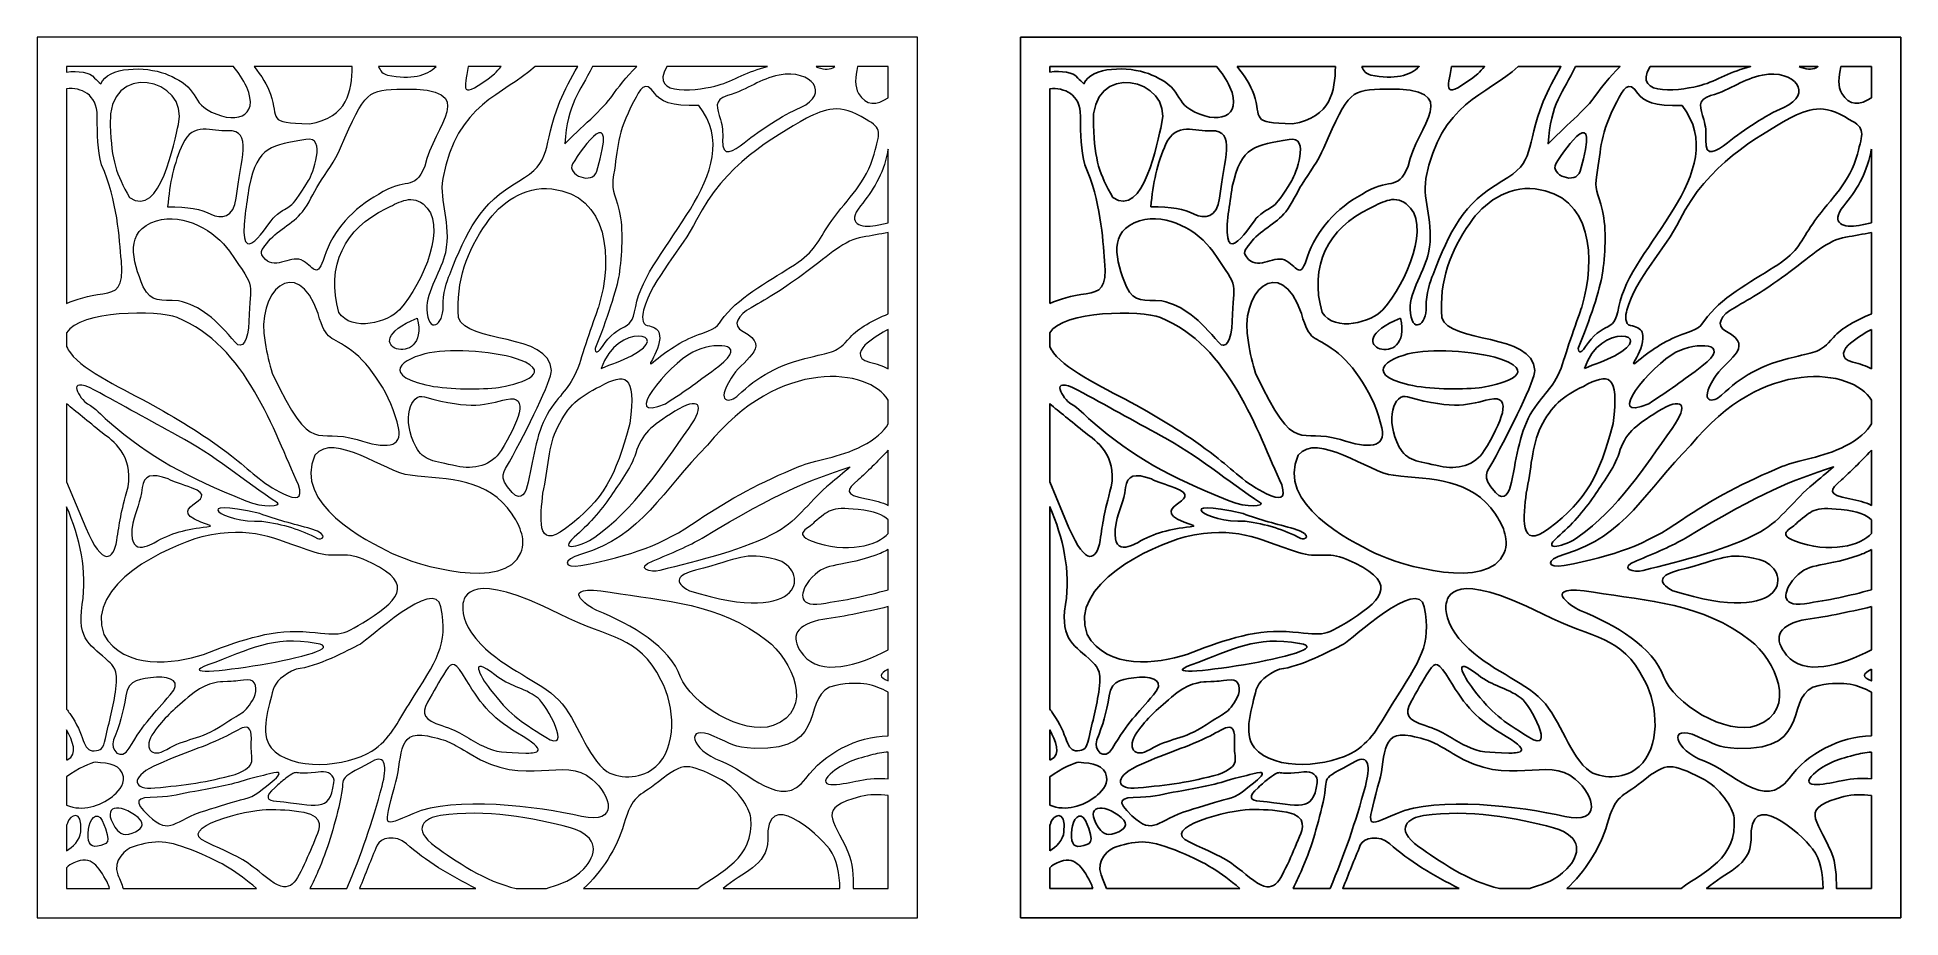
# Model space of a CAD drawing. Header units: centimetres. Extents: x -9.7 to 7.9, y -0.8 to 7.5.
import ezdxf

# ---------------------------------------------------------------- set-up
doc = ezdxf.new("R2010")
doc.units = ezdxf.units.CM
doc.header["$MEASUREMENT"] = 0
doc.layers.add('layer 1', color=7, linetype='Continuous')

msp = doc.modelspace()

# ---------------------------------------------------------------- linework, layer by layer
at = {"layer": 'layer 1', "color": 177, "lineweight": 9}
for points, knots in [([(-9.67504, 7.54064), (-9.67504, 7.54064), (-1.36682, 7.54064), (-1.36682, 7.54064), (-1.36682, 7.54064), (-1.36682, 7.54064), (-1.36682, -0.76758), (-1.36682, -0.76758), (-1.36682, -0.76758), (-1.36682, -0.76758), (-9.67504, -0.76758), (-9.67504, -0.76758), (-9.67504, -0.76758), (-9.67504, -0.76758), (-9.67504, 7.54064), (-9.67504, 7.54064)], [0, 0, 0, 0, 0.2, 0.2, 0.2, 0.2, 0.4, 0.4, 0.4, 0.4, 0.6, 0.6, 0.6, 0.6, 1, 1, 1, 1]), ([(-9.3981, 7.2637), (-9.3981, 7.2637), (-7.8241, 7.2637), (-7.8241, 7.2637), (-7.8241, 7.2637), (-7.77716, 7.2092), (-7.73239, 7.145), (-7.69849, 7.06938), (-7.69849, 7.06938), (-7.56983, 6.78247), (-7.81807, 6.70571), (-8.07761, 6.86142), (-8.07761, 6.86142), (-8.15403, 6.90844), (-8.17752, 6.97996), (-8.23142, 7.04756), (-8.23142, 7.04756), (-8.28825, 7.11517), (-8.37938, 7.16318), (-8.46853, 7.19746), (-8.46853, 7.19746), (-8.64979, 7.26702), (-9.00935, 7.26801), (-9.07597, 7.10146), (-9.07597, 7.10146), (-9.09556, 7.12007), (-9.11517, 7.13868), (-9.13474, 7.15632), (-9.13474, 7.15632), (-9.1737, 7.2138), (-9.29251, 7.22652), (-9.3981, 7.21284), (-9.3981, 7.21284), (-9.3981, 7.21284), (-9.3981, 7.2637), (-9.3981, 7.2637)], [0, 0, 0, 0, 0.1, 0.1, 0.1, 0.1, 0.2, 0.2, 0.2, 0.2, 0.3, 0.3, 0.3, 0.3, 0.4, 0.4, 0.4, 0.4, 0.5, 0.5, 0.5, 0.5, 0.6, 0.6, 0.6, 0.6, 0.7, 0.7, 0.7, 0.7, 0.8, 0.8, 0.8, 0.8, 1, 1, 1, 1]), ([(-8.34291, 6.7187), (-8.38134, 6.56529), (-8.5112, 5.82044), (-8.80468, 6.02971), (-8.80468, 6.02971), (-8.93009, 6.25211), (-8.97267, 6.36663), (-8.98737, 6.71052), (-8.98737, 6.71052), (-9.02205, 7.33347), (-8.23349, 7.15551), (-8.34291, 6.7187)], [0, 0, 0, 0, 0.25, 0.25, 0.25, 0.25, 0.5, 0.5, 0.5, 0.5, 1, 1, 1, 1]), ([(-7.62932, 7.2637), (-7.62932, 7.2637), (-6.70258, 7.2637), (-6.70258, 7.2637), (-6.70258, 7.2637), (-6.70788, 7.03323), (-6.74088, 6.78619), (-7.10667, 6.72425), (-7.10667, 6.72425), (-7.51589, 6.73246), (-7.39424, 6.76964), (-7.47348, 7.00385), (-7.47348, 7.00385), (-7.50218, 7.08867), (-7.55828, 7.17863), (-7.62932, 7.2637)], [0, 0, 0, 0, 0.2, 0.2, 0.2, 0.2, 0.4, 0.4, 0.4, 0.4, 0.6, 0.6, 0.6, 0.6, 1, 1, 1, 1]), ([(-6.45366, 7.2637), (-6.45366, 7.2637), (-5.91098, 7.2637), (-5.91098, 7.2637), (-5.91098, 7.2637), (-5.99799, 7.18154), (-6.14379, 7.13563), (-6.36961, 7.18374), (-6.36961, 7.18374), (-6.41119, 7.1926), (-6.43776, 7.22307), (-6.45366, 7.2637)], [0, 0, 0, 0, 0.25, 0.25, 0.25, 0.25, 0.5, 0.5, 0.5, 0.5, 1, 1, 1, 1]), ([(-4.9766, 7.2637), (-4.9766, 7.2637), (-4.57401, 7.2637), (-4.57401, 7.2637), (-4.57401, 7.2637), (-4.63489, 7.15516), (-4.6976, 7.0457), (-4.74177, 6.93391), (-4.74177, 6.93391), (-4.91478, 6.49475), (-4.8058, 6.36526), (-5.13056, 6.18246), (-5.13056, 6.18246), (-5.49486, 5.9774), (-5.62393, 5.70694), (-5.78148, 5.30362), (-5.78148, 5.30362), (-5.80803, 5.23565), (-5.85086, 5.12068), (-5.84498, 4.99932), (-5.84498, 4.99932), (-5.83653, 4.82494), (-5.98631, 4.72813), (-5.99823, 4.97506), (-5.99823, 4.97506), (-6.0059, 5.13392), (-5.85324, 5.35429), (-5.82323, 5.50642), (-5.82323, 5.50642), (-5.76638, 5.79465), (-5.88418, 5.98289), (-5.84819, 6.20681), (-5.84819, 6.20681), (-5.71527, 6.92427), (-5.27392, 6.99206), (-4.9766, 7.2637)], [0, 0, 0, 0, 0.1, 0.1, 0.1, 0.1, 0.2, 0.2, 0.2, 0.2, 0.3, 0.3, 0.3, 0.3, 0.4, 0.4, 0.4, 0.4, 0.5, 0.5, 0.5, 0.5, 0.6, 0.6, 0.6, 0.6, 0.7, 0.7, 0.7, 0.7, 0.8, 0.8, 0.8, 0.8, 1, 1, 1, 1]), ([(-5.60728, 7.2637), (-5.60728, 7.2637), (-5.29544, 7.2637), (-5.29544, 7.2637), (-5.29544, 7.2637), (-5.31725, 7.24094), (-5.33876, 7.21794), (-5.35978, 7.19454), (-5.35978, 7.19454), (-5.70511, 6.92859), (-5.64011, 7.05859), (-5.60728, 7.2637)], [0, 0, 0, 0, 0.25, 0.25, 0.25, 0.25, 0.5, 0.5, 0.5, 0.5, 1, 1, 1, 1]), ([(-4.43541, 7.2637), (-4.43541, 7.2637), (-4.01646, 7.2637), (-4.01646, 7.2637), (-4.01646, 7.2637), (-4.1139, 7.16553), (-4.19745, 7.06449), (-4.24648, 6.99043), (-4.24648, 6.99043), (-4.32201, 6.87632), (-4.56771, 6.6666), (-4.69538, 6.53528), (-4.69538, 6.53528), (-4.66962, 6.92133), (-4.55563, 7.01907), (-4.43541, 7.2637)], [0, 0, 0, 0, 0.2, 0.2, 0.2, 0.2, 0.4, 0.4, 0.4, 0.4, 0.6, 0.6, 0.6, 0.6, 1, 1, 1, 1]), ([(-3.73297, 7.2637), (-3.73297, 7.2637), (-2.78331, 7.2637), (-2.78331, 7.2637), (-2.78331, 7.2637), (-2.96368, 7.2235), (-3.10585, 7.12752), (-3.24747, 7.08872), (-3.24747, 7.08872), (-3.40335, 7.04503), (-3.91351, 6.9629), (-3.73297, 7.2637)], [0, 0, 0, 0, 0.25, 0.25, 0.25, 0.25, 0.5, 0.5, 0.5, 0.5, 1, 1, 1, 1]), ([(-2.46981, 6.87942), (-2.65345, 6.79838), (-2.8341, 6.67584), (-3.00324, 6.54583), (-3.00324, 6.54583), (-3.1036, 6.46869), (-3.21537, 6.39244), (-3.20649, 6.57107), (-3.20649, 6.57107), (-3.20288, 6.64363), (-3.2075, 6.70348), (-3.22551, 6.76344), (-3.22551, 6.76344), (-3.25858, 6.87354), (-3.29567, 6.94966), (-3.16135, 6.98969), (-3.16135, 6.98969), (-2.95761, 7.0504), (-2.85607, 7.14804), (-2.67258, 7.18325), (-2.67258, 7.18325), (-2.36294, 7.24267), (-2.18759, 7.00398), (-2.46981, 6.87942)], [0, 0, 0, 0, 0.14285714, 0.14285714, 0.14285714, 0.14285714, 0.28571429, 0.28571429, 0.28571429, 0.28571429, 0.42857143, 0.42857143, 0.42857143, 0.42857143, 0.57142857, 0.57142857, 0.57142857, 0.57142857, 0.71428571, 0.71428571, 0.71428571, 0.71428571, 1, 1, 1, 1]), ([(-2.32413, 7.2637), (-2.32413, 7.2637), (-2.14819, 7.2637), (-2.14819, 7.2637), (-2.14819, 7.2637), (-2.19348, 7.2327), (-2.23704, 7.23544), (-2.30625, 7.25624), (-2.30625, 7.25624), (-2.31256, 7.25817), (-2.31851, 7.26066), (-2.32413, 7.2637)], [0, 0, 0, 0, 0.25, 0.25, 0.25, 0.25, 0.5, 0.5, 0.5, 0.5, 1, 1, 1, 1]), ([(-1.93169, 7.2637), (-1.93169, 7.2637), (-1.64376, 7.2637), (-1.64376, 7.2637), (-1.64376, 7.2637), (-1.64376, 7.2637), (-1.64376, 6.9698), (-1.64376, 6.9698), (-1.64376, 6.9698), (-1.75097, 6.90099), (-1.85349, 6.88695), (-1.92201, 7.01103), (-1.92201, 7.01103), (-1.96076, 7.07281), (-1.95589, 7.16883), (-1.93169, 7.2637)], [0, 0, 0, 0, 0.2, 0.2, 0.2, 0.2, 0.4, 0.4, 0.4, 0.4, 0.6, 0.6, 0.6, 0.6, 1, 1, 1, 1]), ([(-9.3981, 5.02778), (-9.3981, 5.02778), (-9.3981, 7.0557), (-9.3981, 7.0557), (-9.3981, 7.0557), (-9.2636, 7.06707), (-9.10941, 7.0076), (-9.10941, 6.79512), (-9.10941, 6.79512), (-9.10941, 6.61581), (-9.10437, 6.48226), (-9.06813, 6.33726), (-9.06813, 6.33726), (-8.91702, 6.0007), (-8.90071, 5.63918), (-8.88129, 5.43099), (-8.88129, 5.43099), (-8.85682, 5.16874), (-8.92622, 5.14088), (-9.05513, 5.12085), (-9.05513, 5.12085), (-9.19572, 5.09901), (-9.30975, 5.07097), (-9.3981, 5.02778)], [0, 0, 0, 0, 0.14285714, 0.14285714, 0.14285714, 0.14285714, 0.28571429, 0.28571429, 0.28571429, 0.28571429, 0.42857143, 0.42857143, 0.42857143, 0.42857143, 0.57142857, 0.57142857, 0.57142857, 0.57142857, 0.71428571, 0.71428571, 0.71428571, 0.71428571, 1, 1, 1, 1]), ([(-7.16233, 5.42946), (-7.05655, 5.36105), (-7.03397, 5.25917), (-6.96539, 5.47092), (-6.96539, 5.47092), (-6.88663, 5.71154), (-6.6873, 5.93582), (-6.45497, 6.05716), (-6.45497, 6.05716), (-6.19813, 6.22915), (-6.11722, 6.07387), (-6.01763, 6.32493), (-6.01763, 6.32493), (-5.93665, 6.71052), (-5.47184, 7.06619), (-6.22386, 7.05227), (-6.22386, 7.05227), (-6.55532, 7.04614), (-6.57962, 7.03951), (-6.81179, 6.49793), (-6.81179, 6.49793), (-6.86469, 6.3735), (-6.94796, 6.26475), (-7.01755, 6.15504), (-7.01755, 6.15504), (-7.07242, 6.06685), (-7.10865, 5.97279), (-7.17135, 5.89441), (-7.17135, 5.89441), (-7.26442, 5.77781), (-7.4202, 5.7161), (-7.50841, 5.59558), (-7.50841, 5.59558), (-7.5564, 5.52896), (-7.58943, 5.513), (-7.52177, 5.44437), (-7.52177, 5.44437), (-7.42035, 5.34148), (-7.27032, 5.4993), (-7.16233, 5.42946)], [0, 0, 0, 0, 0.09090909, 0.09090909, 0.09090909, 0.09090909, 0.18181818, 0.18181818, 0.18181818, 0.18181818, 0.27272727, 0.27272727, 0.27272727, 0.27272727, 0.36363636, 0.36363636, 0.36363636, 0.36363636, 0.45454545, 0.45454545, 0.45454545, 0.45454545, 0.54545455, 0.54545455, 0.54545455, 0.54545455, 0.63636364, 0.63636364, 0.63636364, 0.63636364, 0.72727273, 0.72727273, 0.72727273, 0.72727273, 0.81818182, 0.81818182, 0.81818182, 0.81818182, 1, 1, 1, 1]), ([(-4.407, 4.61438), (-4.30594, 4.85301), (-4.20142, 5.18173), (-4.18411, 5.29774), (-4.18411, 5.29774), (-4.15756, 5.47563), (-4.14105, 5.7361), (-4.18194, 5.90334), (-4.18194, 5.90334), (-4.22739, 6.08924), (-4.25942, 6.10213), (-4.23557, 6.24171), (-4.23557, 6.24171), (-4.19247, 6.49385), (-4.20906, 6.62676), (-4.04598, 6.933), (-4.04598, 6.933), (-3.98441, 7.04862), (-3.93872, 7.14942), (-3.84747, 7.00979), (-3.84747, 7.00979), (-3.80229, 6.94065), (-3.69098, 6.88677), (-3.43044, 6.89614), (-3.43044, 6.89614), (-2.94428, 6.26919), (-3.93226, 5.5523), (-4.02654, 4.99909), (-4.02654, 4.99909), (-4.05177, 4.85107), (-4.09534, 4.82727), (-4.13109, 4.80956), (-4.13109, 4.80956), (-4.18336, 4.78758), (-4.27553, 4.72761), (-4.34115, 4.62192), (-4.34115, 4.62192), (-4.39894, 4.52882), (-4.41875, 4.58664), (-4.407, 4.61438)], [0, 0, 0, 0, 0.09090909, 0.09090909, 0.09090909, 0.09090909, 0.18181818, 0.18181818, 0.18181818, 0.18181818, 0.27272727, 0.27272727, 0.27272727, 0.27272727, 0.36363636, 0.36363636, 0.36363636, 0.36363636, 0.45454545, 0.45454545, 0.45454545, 0.45454545, 0.54545455, 0.54545455, 0.54545455, 0.54545455, 0.63636364, 0.63636364, 0.63636364, 0.63636364, 0.72727273, 0.72727273, 0.72727273, 0.72727273, 0.81818182, 0.81818182, 0.81818182, 0.81818182, 1, 1, 1, 1]), ([(-4.39281, 6.27813), (-4.43267, 6.14287), (-4.68232, 6.24172), (-4.62181, 6.34667), (-4.62181, 6.34667), (-4.53093, 6.50432), (-4.19279, 6.95694), (-4.39281, 6.27813)], [0, 0, 0, 0, 0.33333333, 0.33333333, 0.33333333, 0.33333333, 1, 1, 1, 1]), ([(-3.95179, 4.96694), (-3.8637, 5.27128), (-3.59854, 5.53053), (-3.45109, 5.81745), (-3.45109, 5.81745), (-3.19362, 6.34008), (-2.72963, 6.59347), (-2.41417, 6.77784), (-2.41417, 6.77784), (-2.23705, 6.86038), (-2.10489, 6.92672), (-1.85214, 6.76565), (-1.85214, 6.76565), (-1.69465, 6.68148), (-1.72474, 6.63362), (-1.77616, 6.43915), (-1.77616, 6.43915), (-1.84749, 6.16932), (-2.02505, 6.01981), (-2.17652, 5.81214), (-2.17652, 5.81214), (-2.29602, 5.6456), (-2.3199, 5.5361), (-2.49332, 5.41756), (-2.49332, 5.41756), (-2.66775, 5.29852), (-2.99146, 5.12893), (-3.15428, 4.94819), (-3.15428, 4.94819), (-3.27037, 4.81934), (-3.22301, 4.80758), (-3.40368, 4.74638), (-3.40368, 4.74638), (-3.56876, 4.69047), (-3.71376, 4.59556), (-3.83883, 4.49275), (-3.83883, 4.49275), (-3.98464, 4.37287), (-3.75401, 4.60494), (-3.80852, 4.75667), (-3.80852, 4.75667), (-3.82081, 4.79087), (-3.86403, 4.81412), (-3.91705, 4.82086), (-3.91705, 4.82086), (-3.97195, 4.82783), (-3.96585, 4.91836), (-3.95179, 4.96694)], [0, 0, 0, 0, 0.07692308, 0.07692308, 0.07692308, 0.07692308, 0.15384615, 0.15384615, 0.15384615, 0.15384615, 0.23076923, 0.23076923, 0.23076923, 0.23076923, 0.30769231, 0.30769231, 0.30769231, 0.30769231, 0.38461538, 0.38461538, 0.38461538, 0.38461538, 0.46153846, 0.46153846, 0.46153846, 0.46153846, 0.53846154, 0.53846154, 0.53846154, 0.53846154, 0.61538462, 0.61538462, 0.61538462, 0.61538462, 0.69230769, 0.69230769, 0.69230769, 0.69230769, 0.76923077, 0.76923077, 0.76923077, 0.76923077, 0.84615385, 0.84615385, 0.84615385, 0.84615385, 1, 1, 1, 1]), ([(-8.03523, 5.87087), (-8.12896, 5.91745), (-8.25041, 5.94444), (-8.44501, 5.94144), (-8.44501, 5.94144), (-8.42465, 6.16424), (-8.38563, 6.35123), (-8.3024, 6.53392), (-8.3024, 6.53392), (-8.20695, 6.74342), (-8.02314, 6.65126), (-7.87607, 6.65794), (-7.87607, 6.65794), (-7.63629, 6.66883), (-7.75663, 6.38165), (-7.79652, 6.0235), (-7.79652, 6.0235), (-7.81716, 5.83818), (-7.94187, 5.82447), (-8.03523, 5.87087)], [0, 0, 0, 0, 0.16666667, 0.16666667, 0.16666667, 0.16666667, 0.33333333, 0.33333333, 0.33333333, 0.33333333, 0.5, 0.5, 0.5, 0.5, 0.66666667, 0.66666667, 0.66666667, 0.66666667, 1, 1, 1, 1]), ([(-7.13891, 6.57708), (-6.93675, 6.61251), (-7.08034, 6.24309), (-7.11378, 6.18832), (-7.11378, 6.18832), (-7.31309, 5.8676), (-7.26413, 5.99304), (-7.43613, 5.84631), (-7.43613, 5.84631), (-7.49223, 5.79845), (-7.78413, 5.28035), (-7.71413, 5.87382), (-7.71413, 5.87382), (-7.7014, 5.95906), (-7.68865, 6.04431), (-7.6759, 6.13149), (-7.6759, 6.13149), (-7.59483, 6.51797), (-7.45581, 6.52155), (-7.13891, 6.57708)], [0, 0, 0, 0, 0.16666667, 0.16666667, 0.16666667, 0.16666667, 0.33333333, 0.33333333, 0.33333333, 0.33333333, 0.5, 0.5, 0.5, 0.5, 0.66666667, 0.66666667, 0.66666667, 0.66666667, 1, 1, 1, 1]), ([(-1.64376, 6.4839), (-1.64376, 6.4839), (-1.64376, 5.78998), (-1.64376, 5.78998), (-1.64376, 5.78998), (-1.68236, 5.78021), (-1.72176, 5.77139), (-1.7622, 5.7641), (-1.7622, 5.7641), (-1.89858, 5.7395), (-2.04295, 5.77827), (-1.90524, 5.94867), (-1.90524, 5.94867), (-1.78909, 6.0924), (-1.6926, 6.24048), (-1.64998, 6.45356), (-1.64998, 6.45356), (-1.64787, 6.46415), (-1.6458, 6.47424), (-1.64376, 6.4839)], [0, 0, 0, 0, 0.16666667, 0.16666667, 0.16666667, 0.16666667, 0.33333333, 0.33333333, 0.33333333, 0.33333333, 0.5, 0.5, 0.5, 0.5, 0.66666667, 0.66666667, 0.66666667, 0.66666667, 1, 1, 1, 1]), ([(-6.25467, 4.97001), (-6.02921, 5.22817), (-5.79067, 5.78143), (-6.03363, 5.96886), (-6.03363, 5.96886), (-6.15513, 6.06193), (-6.28062, 5.97237), (-6.3825, 5.92339), (-6.3825, 5.92339), (-6.77111, 5.74242), (-6.95415, 5.38188), (-6.82822, 4.94417), (-6.82822, 4.94417), (-6.70701, 4.75367), (-6.35607, 4.8539), (-6.25467, 4.97001)], [0, 0, 0, 0, 0.2, 0.2, 0.2, 0.2, 0.4, 0.4, 0.4, 0.4, 0.6, 0.6, 0.6, 0.6, 1, 1, 1, 1]), ([(-5.19271, 3.24542), (-5.10302, 3.14917), (-5.06126, 3.24785), (-5.0414, 3.34219), (-5.0414, 3.34219), (-4.9892, 3.59016), (-4.9591, 3.83499), (-4.84249, 4.0143), (-4.84249, 4.0143), (-4.71836, 4.20158), (-4.63855, 4.23373), (-4.55816, 4.4579), (-4.55816, 4.4579), (-4.51441, 4.61485), (-4.38637, 4.96756), (-4.378, 4.995), (-4.378, 4.995), (-4.23952, 5.44853), (-4.28021, 6.05144), (-4.81888, 6.11004), (-4.81888, 6.11004), (-5.08191, 6.13865), (-5.30506, 5.97626), (-5.43552, 5.78488), (-5.43552, 5.78488), (-5.61644, 5.51947), (-5.72432, 5.24957), (-5.69837, 4.89474), (-5.69837, 4.89474), (-5.62509, 4.64853), (-4.83917, 4.75413), (-4.82136, 4.39737), (-4.82136, 4.39737), (-4.81695, 4.30903), (-5.05411, 3.8315), (-5.21785, 3.53428), (-5.21785, 3.53428), (-5.26828, 3.44274), (-5.33452, 3.3976), (-5.19271, 3.24542)], [0, 0, 0, 0, 0.09090909, 0.09090909, 0.09090909, 0.09090909, 0.18181818, 0.18181818, 0.18181818, 0.18181818, 0.27272727, 0.27272727, 0.27272727, 0.27272727, 0.36363636, 0.36363636, 0.36363636, 0.36363636, 0.45454545, 0.45454545, 0.45454545, 0.45454545, 0.54545455, 0.54545455, 0.54545455, 0.54545455, 0.63636364, 0.63636364, 0.63636364, 0.63636364, 0.72727273, 0.72727273, 0.72727273, 0.72727273, 0.81818182, 0.81818182, 0.81818182, 0.81818182, 1, 1, 1, 1]), ([(-8.34244, 5.05248), (-8.1381, 5.01296), (-7.98273, 4.87216), (-7.80443, 4.6598), (-7.80443, 4.6598), (-7.74263, 4.58621), (-7.68281, 4.67917), (-7.67703, 4.85828), (-7.67703, 4.85828), (-7.67245, 5.25855), (-7.58854, 5.13061), (-7.86077, 5.52221), (-7.86077, 5.52221), (-7.9948, 5.71041), (-8.28809, 5.88765), (-8.55082, 5.80789), (-8.55082, 5.80789), (-8.85487, 5.71558), (-8.77812, 5.43586), (-8.67429, 5.18703), (-8.67429, 5.18703), (-8.5981, 5.02941), (-8.50919, 5.06545), (-8.34244, 5.05248)], [0, 0, 0, 0, 0.14285714, 0.14285714, 0.14285714, 0.14285714, 0.28571429, 0.28571429, 0.28571429, 0.28571429, 0.42857143, 0.42857143, 0.42857143, 0.42857143, 0.57142857, 0.57142857, 0.57142857, 0.57142857, 0.71428571, 0.71428571, 0.71428571, 0.71428571, 1, 1, 1, 1]), ([(-1.64376, 5.69998), (-1.64376, 5.69998), (-1.64376, 4.93011), (-1.64376, 4.93011), (-1.64376, 4.93011), (-1.78408, 4.87376), (-1.92304, 4.79823), (-2.0024, 4.70838), (-2.0024, 4.70838), (-2.13795, 4.55492), (-2.16213, 4.58016), (-2.37402, 4.52252), (-2.37402, 4.52252), (-2.68116, 4.45347), (-2.88113, 4.3333), (-3.05783, 4.1634), (-3.05783, 4.1634), (-3.13612, 4.08812), (-3.27901, 4.08338), (-3.1265, 4.32262), (-3.1265, 4.32262), (-3.03939, 4.4864), (-2.72493, 4.61104), (-3.01182, 4.76273), (-3.01182, 4.76273), (-3.12635, 4.8233), (-3.05968, 4.91942), (-2.93611, 4.98901), (-2.93611, 4.98901), (-2.76959, 5.0828), (-2.6349, 5.16329), (-2.41109, 5.32921), (-2.41109, 5.32921), (-2.20085, 5.48508), (-2.05366, 5.62889), (-1.88563, 5.65527), (-1.88563, 5.65527), (-1.80333, 5.66819), (-1.72237, 5.68199), (-1.64376, 5.69998)], [0, 0, 0, 0, 0.09090909, 0.09090909, 0.09090909, 0.09090909, 0.18181818, 0.18181818, 0.18181818, 0.18181818, 0.27272727, 0.27272727, 0.27272727, 0.27272727, 0.36363636, 0.36363636, 0.36363636, 0.36363636, 0.45454545, 0.45454545, 0.45454545, 0.45454545, 0.54545455, 0.54545455, 0.54545455, 0.54545455, 0.63636364, 0.63636364, 0.63636364, 0.63636364, 0.72727273, 0.72727273, 0.72727273, 0.72727273, 0.81818182, 0.81818182, 0.81818182, 0.81818182, 1, 1, 1, 1]), ([(-7.45654, 4.37092), (-7.48494, 4.45908), (-7.50765, 4.55606), (-7.52427, 4.65894), (-7.52427, 4.65894), (-7.62322, 5.13723), (-7.2188, 5.51314), (-7.02441, 4.93327), (-7.02441, 4.93327), (-6.94242, 4.65618), (-6.91302, 4.7354), (-6.70476, 4.58103), (-6.70476, 4.58103), (-6.53856, 4.45726), (-6.33094, 4.16295), (-6.26519, 3.85537), (-6.26519, 3.85537), (-6.22364, 3.661), (-6.38709, 3.6585), (-6.6555, 3.74374), (-6.6555, 3.74374), (-7.04299, 3.86679), (-7.07592, 3.55671), (-7.45654, 4.37092)], [0, 0, 0, 0, 0.14285714, 0.14285714, 0.14285714, 0.14285714, 0.28571429, 0.28571429, 0.28571429, 0.28571429, 0.42857143, 0.42857143, 0.42857143, 0.42857143, 0.57142857, 0.57142857, 0.57142857, 0.57142857, 0.71428571, 0.71428571, 0.71428571, 0.71428571, 1, 1, 1, 1]), ([(-9.3981, 4.6215), (-9.3981, 4.6215), (-9.3981, 4.75025), (-9.3981, 4.75025), (-9.3981, 4.75025), (-9.28031, 4.9651), (-8.53784, 4.9671), (-8.35487, 4.89519), (-8.35487, 4.89519), (-7.70295, 4.63897), (-7.44175, 3.82085), (-7.20956, 3.31671), (-7.20956, 3.31671), (-7.16675, 3.17562), (-7.22692, 3.17414), (-7.35204, 3.23261), (-7.35204, 3.23261), (-7.55149, 3.3258), (-7.67295, 3.46261), (-7.84073, 3.59046), (-7.84073, 3.59046), (-8.08371, 3.77564), (-8.31108, 3.91877), (-8.58443, 4.06869), (-8.58443, 4.06869), (-8.8502, 4.2177), (-9.22896, 4.38279), (-9.36272, 4.56216), (-9.36272, 4.56216), (-9.37824, 4.58297), (-9.38979, 4.6027), (-9.3981, 4.6215)], [0, 0, 0, 0, 0.11111111, 0.11111111, 0.11111111, 0.11111111, 0.22222222, 0.22222222, 0.22222222, 0.22222222, 0.33333333, 0.33333333, 0.33333333, 0.33333333, 0.44444444, 0.44444444, 0.44444444, 0.44444444, 0.55555556, 0.55555556, 0.55555556, 0.55555556, 0.66666667, 0.66666667, 0.66666667, 0.66666667, 0.77777778, 0.77777778, 0.77777778, 0.77777778, 1, 1, 1, 1]), ([(-4.35092, 4.4151), (-4.21144, 4.85732), (-3.65094, 4.74908), (-4.06657, 4.5355), (-4.06657, 4.5355), (-4.15588, 4.48628), (-4.25543, 4.45824), (-4.35092, 4.4151)], [0, 0, 0, 0, 0.33333333, 0.33333333, 0.33333333, 0.33333333, 1, 1, 1, 1]), ([(-1.64376, 4.78457), (-1.64376, 4.78457), (-1.64376, 4.41242), (-1.64376, 4.41242), (-1.64376, 4.41242), (-1.69199, 4.43783), (-1.74989, 4.45901), (-1.81858, 4.4751), (-1.81858, 4.4751), (-1.95974, 4.50816), (-1.90452, 4.60664), (-1.84069, 4.65507), (-1.84069, 4.65507), (-1.77238, 4.70689), (-1.70769, 4.75003), (-1.64376, 4.78457)], [0, 0, 0, 0, 0.2, 0.2, 0.2, 0.2, 0.4, 0.4, 0.4, 0.4, 0.6, 0.6, 0.6, 0.6, 1, 1, 1, 1]), ([(-5.92612, 4.56978), (-5.68558, 4.60115), (-5.26228, 4.57031), (-5.06784, 4.47378), (-5.06784, 4.47378), (-4.79626, 4.33895), (-5.2364, 4.24483), (-5.34611, 4.23393), (-5.34611, 4.23393), (-5.5388, 4.21478), (-5.82048, 4.21681), (-6.0084, 4.26117), (-6.0084, 4.26117), (-6.48107, 4.37275), (-6.16605, 4.5385), (-5.92612, 4.56978)], [0, 0, 0, 0, 0.2, 0.2, 0.2, 0.2, 0.4, 0.4, 0.4, 0.4, 0.6, 0.6, 0.6, 0.6, 1, 1, 1, 1]), ([(-3.48824, 4.56869), (-3.30295, 4.66494), (-2.94362, 4.66883), (-3.24304, 4.43818), (-3.24304, 4.43818), (-3.42329, 4.30003), (-3.55413, 4.20631), (-3.74423, 4.08287), (-3.74423, 4.08287), (-4.1878, 3.89007), (-3.71908, 4.44878), (-3.48824, 4.56869)], [0, 0, 0, 0, 0.25, 0.25, 0.25, 0.25, 0.5, 0.5, 0.5, 0.5, 1, 1, 1, 1]), ([(-1.64376, 4.11599), (-1.64376, 4.11599), (-1.64376, 3.89281), (-1.64376, 3.89281), (-1.64376, 3.89281), (-1.68319, 3.82078), (-1.76185, 3.74865), (-1.88859, 3.68384), (-1.88859, 3.68384), (-2.10444, 3.57345), (-2.33554, 3.55194), (-2.48818, 3.48913), (-2.48818, 3.48913), (-2.83105, 3.34803), (-3.14783, 3.18254), (-3.43676, 2.98356), (-3.43676, 2.98356), (-3.77382, 2.75142), (-4.06303, 2.64875), (-4.54501, 2.55546), (-4.54501, 2.55546), (-4.70297, 2.52488), (-4.73139, 2.60778), (-4.53764, 2.66401), (-4.53764, 2.66401), (-3.96996, 2.82877), (-3.77375, 3.26577), (-3.34901, 3.69035), (-3.34901, 3.69035), (-2.67142, 4.53288), (-1.81509, 4.41454), (-1.64376, 4.11599)], [0, 0, 0, 0, 0.11111111, 0.11111111, 0.11111111, 0.11111111, 0.22222222, 0.22222222, 0.22222222, 0.22222222, 0.33333333, 0.33333333, 0.33333333, 0.33333333, 0.44444444, 0.44444444, 0.44444444, 0.44444444, 0.55555556, 0.55555556, 0.55555556, 0.55555556, 0.66666667, 0.66666667, 0.66666667, 0.66666667, 0.77777778, 0.77777778, 0.77777778, 0.77777778, 1, 1, 1, 1]), ([(-9.0113, 3.92415), (-9.07091, 3.97602), (-9.12667, 4.04069), (-9.19964, 4.08163), (-9.19964, 4.08163), (-9.2707, 4.12149), (-9.42204, 4.35895), (-9.13474, 4.21217), (-9.13474, 4.21217), (-8.87219, 4.06817), (-8.61059, 3.92415), (-8.34801, 3.78012), (-8.34801, 3.78012), (-8.01295, 3.60181), (-7.72099, 3.35394), (-7.40845, 3.14623), (-7.40845, 3.14623), (-7.36812, 3.12113), (-7.53648, 3.0966), (-7.70562, 3.16578), (-7.70562, 3.16578), (-8.28483, 3.40266), (-8.58581, 3.56033), (-9.0113, 3.92415)], [0, 0, 0, 0, 0.14285714, 0.14285714, 0.14285714, 0.14285714, 0.28571429, 0.28571429, 0.28571429, 0.28571429, 0.42857143, 0.42857143, 0.42857143, 0.42857143, 0.57142857, 0.57142857, 0.57142857, 0.57142857, 0.71428571, 0.71428571, 0.71428571, 0.71428571, 1, 1, 1, 1]), ([(-4.68779, 2.90392), (-4.32429, 3.18705), (-4.21878, 3.38805), (-4.08062, 3.89753), (-4.08062, 3.89753), (-4.02165, 4.36933), (-4.12383, 4.37493), (-4.3625, 4.24654), (-4.3625, 4.24654), (-4.56139, 4.15051), (-4.66271, 4.06192), (-4.76264, 3.86499), (-4.76264, 3.86499), (-4.85181, 3.68961), (-4.85262, 3.45919), (-4.90162, 3.23974), (-4.90162, 3.23974), (-4.92369, 3.03037), (-4.976, 2.68686), (-4.68779, 2.90392)], [0, 0, 0, 0, 0.16666667, 0.16666667, 0.16666667, 0.16666667, 0.33333333, 0.33333333, 0.33333333, 0.33333333, 0.5, 0.5, 0.5, 0.5, 0.66666667, 0.66666667, 0.66666667, 0.66666667, 1, 1, 1, 1]), ([(-9.3981, 3.34649), (-9.3981, 3.34649), (-9.3981, 4.08276), (-9.3981, 4.08276), (-9.3981, 4.08276), (-9.31179, 4.00691), (-9.20033, 3.92317), (-9.06248, 3.80699), (-9.06248, 3.80699), (-8.96122, 3.73558), (-8.76676, 3.59947), (-8.81795, 3.29855), (-8.81795, 3.29855), (-8.88944, 3.04671), (-8.89657, 2.96077), (-8.92441, 2.79228), (-8.92441, 2.79228), (-8.95516, 2.60624), (-9.05663, 2.53824), (-9.21809, 2.91237), (-9.21809, 2.91237), (-9.21809, 2.91237), (-9.3981, 3.34649), (-9.3981, 3.34649)], [0, 0, 0, 0, 0.14285714, 0.14285714, 0.14285714, 0.14285714, 0.28571429, 0.28571429, 0.28571429, 0.28571429, 0.42857143, 0.42857143, 0.42857143, 0.42857143, 0.57142857, 0.57142857, 0.57142857, 0.57142857, 0.71428571, 0.71428571, 0.71428571, 0.71428571, 1, 1, 1, 1]), ([(-5.29725, 3.64034), (-5.14002, 3.89952), (-5.01678, 4.17378), (-5.24799, 4.12347), (-5.24799, 4.12347), (-5.43106, 4.07955), (-5.57366, 4.01786), (-6.02133, 4.14873), (-6.02133, 4.14873), (-6.14972, 4.18626), (-6.24063, 3.93391), (-6.10014, 3.6743), (-6.10014, 3.6743), (-6.02897, 3.54277), (-5.93668, 3.54311), (-5.7151, 3.49373), (-5.7151, 3.49373), (-5.55681, 3.45845), (-5.38372, 3.49781), (-5.29725, 3.64034)], [0, 0, 0, 0, 0.16666667, 0.16666667, 0.16666667, 0.16666667, 0.33333333, 0.33333333, 0.33333333, 0.33333333, 0.5, 0.5, 0.5, 0.5, 0.66666667, 0.66666667, 0.66666667, 0.66666667, 1, 1, 1, 1]), ([(-3.52433, 3.84966), (-3.79587, 3.46981), (-4.02867, 3.09789), (-4.41338, 2.82291), (-4.41338, 2.82291), (-4.529, 2.74026), (-4.76953, 2.67954), (-4.60608, 2.8235), (-4.60608, 2.8235), (-4.47724, 2.93698), (-4.35742, 3.06869), (-4.26152, 3.21089), (-4.26152, 3.21089), (-4.1802, 3.33432), (-4.07334, 3.46715), (-4.0256, 3.61634), (-4.0256, 3.61634), (-3.96686, 3.79992), (-3.88552, 3.86961), (-3.65684, 4.01133), (-3.65684, 4.01133), (-3.43514, 4.14872), (-3.35499, 4.08654), (-3.52433, 3.84966)], [0, 0, 0, 0, 0.14285714, 0.14285714, 0.14285714, 0.14285714, 0.28571429, 0.28571429, 0.28571429, 0.28571429, 0.42857143, 0.42857143, 0.42857143, 0.42857143, 0.57142857, 0.57142857, 0.57142857, 0.57142857, 0.71428571, 0.71428571, 0.71428571, 0.71428571, 1, 1, 1, 1]), ([(-7.0545, 3.59706), (-6.87498, 3.82169), (-6.38956, 3.43323), (-6.15554, 3.407), (-6.15554, 3.407), (-5.78872, 3.36588), (-5.41941, 3.38224), (-5.19228, 3.03944), (-5.19228, 3.03944), (-5.13742, 2.95811), (-5.05312, 2.81116), (-5.10997, 2.67594), (-5.10997, 2.67594), (-5.25991, 2.31443), (-6.08439, 2.55355), (-6.33014, 2.67362), (-6.33014, 2.67362), (-6.56927, 2.79045), (-7.26202, 3.1369), (-7.0545, 3.59706)], [0, 0, 0, 0, 0.16666667, 0.16666667, 0.16666667, 0.16666667, 0.33333333, 0.33333333, 0.33333333, 0.33333333, 0.5, 0.5, 0.5, 0.5, 0.66666667, 0.66666667, 0.66666667, 0.66666667, 1, 1, 1, 1]), ([(-1.64376, 3.64334), (-1.64376, 3.64334), (-1.64376, 3.12344), (-1.64376, 3.12344), (-1.64376, 3.12344), (-1.70061, 3.15315), (-1.76729, 3.16782), (-1.84705, 3.1842), (-1.84705, 3.1842), (-2.0712, 3.23024), (-2.03569, 3.26365), (-1.92537, 3.36398), (-1.92537, 3.36398), (-1.84285, 3.43903), (-1.75056, 3.52948), (-1.64376, 3.64334)], [0, 0, 0, 0, 0.2, 0.2, 0.2, 0.2, 0.4, 0.4, 0.4, 0.4, 0.6, 0.6, 0.6, 0.6, 1, 1, 1, 1]), ([(-8.43965, 3.37262), (-8.38749, 3.34288), (-8.30541, 3.32199), (-8.21975, 3.29032), (-8.21975, 3.29032), (-7.87755, 3.1638), (-8.58296, 3.10679), (-8.0433, 2.93364), (-8.0433, 2.93364), (-8.04232, 2.93068), (-8.04138, 2.92873), (-8.03939, 2.92578), (-8.03939, 2.92578), (-8.23099, 2.90394), (-8.38545, 2.87401), (-8.54123, 2.78843), (-8.54123, 2.78843), (-8.60642, 2.75262), (-8.83209, 2.60885), (-8.77316, 2.95624), (-8.77316, 2.95624), (-8.74304, 3.08807), (-8.70227, 3.14986), (-8.6841, 3.29176), (-8.6841, 3.29176), (-8.66927, 3.40763), (-8.59616, 3.43103), (-8.43965, 3.37262)], [0, 0, 0, 0, 0.125, 0.125, 0.125, 0.125, 0.25, 0.25, 0.25, 0.25, 0.375, 0.375, 0.375, 0.375, 0.5, 0.5, 0.5, 0.5, 0.625, 0.625, 0.625, 0.625, 0.75, 0.75, 0.75, 0.75, 1, 1, 1, 1]), ([(-3.79724, 2.50918), (-3.43972, 2.59896), (-2.98647, 2.7093), (-2.69097, 2.87483), (-2.69097, 2.87483), (-2.49154, 2.98654), (-2.36571, 3.1854), (-2.19329, 3.32455), (-2.19329, 3.32455), (-2.12959, 3.37745), (-2.06591, 3.43231), (-2.00123, 3.48621), (-2.00123, 3.48621), (-2.4159, 3.34869), (-2.64998, 3.26285), (-3.39886, 2.81513), (-3.39886, 2.81513), (-3.5174, 2.74426), (-3.69296, 2.67016), (-3.8622, 2.60049), (-3.8622, 2.60049), (-4.0401, 2.52726), (-3.88368, 2.48747), (-3.79724, 2.50918)], [0, 0, 0, 0, 0.14285714, 0.14285714, 0.14285714, 0.14285714, 0.28571429, 0.28571429, 0.28571429, 0.28571429, 0.42857143, 0.42857143, 0.42857143, 0.42857143, 0.57142857, 0.57142857, 0.57142857, 0.57142857, 0.71428571, 0.71428571, 0.71428571, 0.71428571, 1, 1, 1, 1]), ([(-7.02881, 2.8096), (-7.19159, 2.89926), (-7.3489, 2.94276), (-7.55539, 2.97476), (-7.55539, 2.97476), (-7.93075, 2.95433), (-8.2574, 3.20932), (-7.57306, 3.0463), (-7.57306, 3.0463), (-7.42218, 2.98555), (-7.25562, 2.94831), (-7.092, 2.90228), (-7.092, 2.90228), (-6.89378, 2.83608), (-7.0038, 2.79583), (-7.02881, 2.8096)], [0, 0, 0, 0, 0.2, 0.2, 0.2, 0.2, 0.4, 0.4, 0.4, 0.4, 0.6, 0.6, 0.6, 0.6, 1, 1, 1, 1]), ([(-9.3981, 1.2011), (-9.3981, 1.2011), (-9.3981, 3.11042), (-9.3981, 3.11042), (-9.3981, 3.11042), (-9.27297, 2.8142), (-9.19983, 2.50776), (-9.2507, 2.18736), (-9.2507, 2.18736), (-9.30513, 1.84447), (-9.15422, 1.79827), (-9.00281, 1.651), (-9.00281, 1.651), (-8.96485, 1.61408), (-8.90709, 1.58317), (-8.93257, 1.39157), (-8.93257, 1.39157), (-8.95475, 1.22482), (-8.99743, 1.08417), (-9.03074, 0.92274), (-9.03074, 0.92274), (-9.05184, 0.82048), (-9.07685, 0.81422), (-9.13721, 0.80874), (-9.13721, 0.80874), (-9.25225, 0.79829), (-9.22342, 0.96217), (-9.36865, 1.15968), (-9.36865, 1.15968), (-9.37895, 1.17368), (-9.38875, 1.18748), (-9.3981, 1.2011)], [0, 0, 0, 0, 0.11111111, 0.11111111, 0.11111111, 0.11111111, 0.22222222, 0.22222222, 0.22222222, 0.22222222, 0.33333333, 0.33333333, 0.33333333, 0.33333333, 0.44444444, 0.44444444, 0.44444444, 0.44444444, 0.55555556, 0.55555556, 0.55555556, 0.55555556, 0.66666667, 0.66666667, 0.66666667, 0.66666667, 0.77777778, 0.77777778, 0.77777778, 0.77777778, 1, 1, 1, 1]), ([(-1.64376, 2.98805), (-1.64376, 2.98805), (-1.64376, 2.85942), (-1.64376, 2.85942), (-1.64376, 2.85942), (-1.73374, 2.74699), (-2.03856, 2.66121), (-2.36934, 2.7879), (-2.36934, 2.7879), (-2.5494, 2.86398), (-2.38567, 2.90298), (-2.34101, 2.96359), (-2.34101, 2.96359), (-2.19918, 3.07391), (-2.19804, 3.11255), (-1.92757, 3.08446), (-1.92757, 3.08446), (-1.77482, 3.06859), (-1.68477, 3.03204), (-1.64376, 2.98805)], [0, 0, 0, 0, 0.16666667, 0.16666667, 0.16666667, 0.16666667, 0.33333333, 0.33333333, 0.33333333, 0.33333333, 0.5, 0.5, 0.5, 0.5, 0.66666667, 0.66666667, 0.66666667, 0.66666667, 1, 1, 1, 1]), ([(-6.55116, 2.04791), (-6.84238, 1.86245), (-6.80825, 1.90978), (-7.16841, 1.93239), (-7.16841, 1.93239), (-7.48704, 1.95239), (-7.80611, 1.83242), (-8.10642, 1.71738), (-8.10642, 1.71738), (-8.39164, 1.62707), (-8.85072, 1.56775), (-9.04746, 1.9046), (-9.04746, 1.9046), (-9.22136, 2.38014), (-8.44846, 2.73574), (-8.12133, 2.8273), (-8.12133, 2.8273), (-7.62277, 2.93314), (-7.4692, 2.8128), (-7.05236, 2.67922), (-7.05236, 2.67922), (-6.86336, 2.61865), (-6.77908, 2.69242), (-6.60037, 2.616), (-6.60037, 2.616), (-6.11047, 2.40649), (-6.23697, 2.25081), (-6.55116, 2.04791)], [0, 0, 0, 0, 0.125, 0.125, 0.125, 0.125, 0.25, 0.25, 0.25, 0.25, 0.375, 0.375, 0.375, 0.375, 0.5, 0.5, 0.5, 0.5, 0.625, 0.625, 0.625, 0.625, 0.75, 0.75, 0.75, 0.75, 1, 1, 1, 1]), ([(-3.51914, 2.31834), (-3.67697, 2.4005), (-3.6314, 2.46857), (-3.46324, 2.51078), (-3.46324, 2.51078), (-3.02624, 2.62049), (-3.01148, 2.69065), (-2.70407, 2.61282), (-2.70407, 2.61282), (-2.38613, 2.53232), (-2.40561, 1.96449), (-3.51914, 2.31834)], [0, 0, 0, 0, 0.25, 0.25, 0.25, 0.25, 0.5, 0.5, 0.5, 0.5, 1, 1, 1, 1]), ([(-1.64376, 2.70658), (-1.64376, 2.70658), (-1.64376, 2.32765), (-1.64376, 2.32765), (-1.64376, 2.32765), (-1.85206, 2.26924), (-2.04429, 2.2288), (-2.27507, 2.19594), (-2.27507, 2.19594), (-2.51786, 2.16136), (-2.46159, 2.32105), (-2.38768, 2.41412), (-2.38768, 2.41412), (-2.23966, 2.60051), (-2.14684, 2.5215), (-1.75925, 2.65379), (-1.75925, 2.65379), (-1.71969, 2.66711), (-1.68089, 2.68566), (-1.64376, 2.70658)], [0, 0, 0, 0, 0.16666667, 0.16666667, 0.16666667, 0.16666667, 0.33333333, 0.33333333, 0.33333333, 0.33333333, 0.5, 0.5, 0.5, 0.5, 0.66666667, 0.66666667, 0.66666667, 0.66666667, 1, 1, 1, 1]), ([(-3.83691, 0.65858), (-3.95651, 0.54994), (-4.15822, 0.5324), (-4.29928, 0.6108), (-4.29928, 0.6108), (-4.49131, 0.75021), (-4.57393, 1.10249), (-4.7532, 1.2857), (-4.7532, 1.2857), (-4.94176, 1.47841), (-5.24843, 1.56608), (-5.48848, 1.81433), (-5.48848, 1.81433), (-5.62994, 1.96062), (-5.66687, 2.08907), (-5.65898, 2.17711), (-5.65898, 2.17711), (-5.65069, 2.26968), (-5.5919, 2.52526), (-4.74957, 2.09955), (-4.74957, 2.09955), (-4.24124, 1.84265), (-4.01565, 1.91131), (-3.78462, 1.4719), (-3.78462, 1.4719), (-3.65323, 1.22201), (-3.63616, 0.84092), (-3.83691, 0.65858)], [0, 0, 0, 0, 0.125, 0.125, 0.125, 0.125, 0.25, 0.25, 0.25, 0.25, 0.375, 0.375, 0.375, 0.375, 0.5, 0.5, 0.5, 0.5, 0.625, 0.625, 0.625, 0.625, 0.75, 0.75, 0.75, 0.75, 1, 1, 1, 1]), ([(-6.6256, 1.81384), (-6.56094, 1.84686), (-5.91832, 2.45658), (-5.86448, 2.16663), (-5.86448, 2.16663), (-5.79561, 1.7957), (-5.90056, 1.67463), (-6.16616, 1.24846), (-6.16616, 1.24846), (-6.27391, 1.07699), (-6.34641, 0.91437), (-6.5159, 0.80561), (-6.5159, 0.80561), (-6.75203, 0.6567), (-7.27912, 0.60868), (-7.46724, 0.83698), (-7.46724, 0.83698), (-7.57895, 0.97316), (-7.48682, 1.22985), (-7.4496, 1.38662), (-7.4496, 1.38662), (-7.43015, 1.45301), (-7.35329, 1.52786), (-7.23015, 1.57766), (-7.23015, 1.57766), (-7.03533, 1.60013), (-6.75154, 1.74953), (-6.6256, 1.81384)], [0, 0, 0, 0, 0.125, 0.125, 0.125, 0.125, 0.25, 0.25, 0.25, 0.25, 0.375, 0.375, 0.375, 0.375, 0.5, 0.5, 0.5, 0.5, 0.625, 0.625, 0.625, 0.625, 0.75, 0.75, 0.75, 0.75, 1, 1, 1, 1]), ([(-4.39296, 2.13286), (-4.05576, 1.99359), (-3.7058, 1.78946), (-3.60255, 1.50387), (-3.60255, 1.50387), (-3.51471, 1.26089), (-3.01553, 0.94257), (-2.72811, 1.04686), (-2.72811, 1.04686), (-2.32912, 1.19172), (-2.55485, 1.67187), (-2.78867, 1.8492), (-2.78867, 1.8492), (-3.23478, 2.19946), (-3.75789, 2.22278), (-4.26674, 2.30424), (-4.26674, 2.30424), (-4.78942, 2.38792), (-4.47958, 2.16864), (-4.39296, 2.13286)], [0, 0, 0, 0, 0.16666667, 0.16666667, 0.16666667, 0.16666667, 0.33333333, 0.33333333, 0.33333333, 0.33333333, 0.5, 0.5, 0.5, 0.5, 0.66666667, 0.66666667, 0.66666667, 0.66666667, 1, 1, 1, 1]), ([(-1.64376, 2.16786), (-1.64376, 2.16786), (-1.64376, 1.76016), (-1.64376, 1.76016), (-1.64376, 1.76016), (-1.93318, 1.6081), (-2.28195, 1.51072), (-2.44371, 1.70998), (-2.44371, 1.70998), (-2.56512, 1.85955), (-2.54256, 1.98018), (-2.30035, 2.04113), (-2.30035, 2.04113), (-2.09334, 2.06797), (-1.86348, 2.11569), (-1.64376, 2.16786)], [0, 0, 0, 0, 0.2, 0.2, 0.2, 0.2, 0.4, 0.4, 0.4, 0.4, 0.6, 0.6, 0.6, 0.6, 1, 1, 1, 1]), ([(-8.06405, 1.61764), (-7.66037, 1.76551), (-7.46396, 1.8937), (-7.0412, 1.82106), (-7.0412, 1.82106), (-6.58032, 1.74186), (-8.57119, 1.43187), (-8.06405, 1.61764)], [0, 0, 0, 0, 0.33333333, 0.33333333, 0.33333333, 0.33333333, 1, 1, 1, 1]), ([(-5.06435, 0.78679), (-5.26617, 0.79387), (-5.3356, 0.78741), (-5.46957, 0.85288), (-5.46957, 0.85288), (-5.60012, 0.91668), (-5.67821, 0.99026), (-5.85557, 1.04566), (-5.85557, 1.04566), (-6.02537, 1.0987), (-6.05337, 1.15515), (-5.99129, 1.26616), (-5.99129, 1.26616), (-5.93325, 1.36995), (-5.88393, 1.4574), (-5.81749, 1.56255), (-5.81749, 1.56255), (-5.75742, 1.65761), (-5.72839, 1.64324), (-5.62706, 1.47752), (-5.62706, 1.47752), (-5.47438, 1.22781), (-5.37939, 1.11184), (-5.08975, 0.94117), (-5.08975, 0.94117), (-4.82735, 0.78653), (-4.99338, 0.78431), (-5.06435, 0.78679)], [0, 0, 0, 0, 0.125, 0.125, 0.125, 0.125, 0.25, 0.25, 0.25, 0.25, 0.375, 0.375, 0.375, 0.375, 0.5, 0.5, 0.5, 0.5, 0.625, 0.625, 0.625, 0.625, 0.75, 0.75, 0.75, 0.75, 1, 1, 1, 1]), ([(-5.39963, 1.387), (-5.50367, 1.52124), (-5.60304, 1.71664), (-5.35556, 1.5232), (-5.35556, 1.5232), (-5.21004, 1.40945), (-5.10014, 1.41506), (-4.94833, 1.30431), (-4.94833, 1.30431), (-4.86748, 1.24532), (-4.61259, 0.7715), (-4.87577, 0.93544), (-4.87577, 0.93544), (-5.13942, 1.09968), (-5.21621, 1.15033), (-5.39963, 1.387)], [0, 0, 0, 0, 0.2, 0.2, 0.2, 0.2, 0.4, 0.4, 0.4, 0.4, 0.6, 0.6, 0.6, 0.6, 1, 1, 1, 1]), ([(-8.41938, 1.33494), (-8.5733, 1.15917), (-8.6628, 1.07415), (-8.80647, 0.83274), (-8.80647, 0.83274), (-8.88378, 0.70284), (-8.99031, 0.81416), (-8.95397, 0.91042), (-8.95397, 0.91042), (-8.89672, 1.06207), (-8.86604, 1.15105), (-8.83892, 1.32763), (-8.83892, 1.32763), (-8.8138, 1.4912), (-8.69973, 1.4797), (-8.55082, 1.50223), (-8.55082, 1.50223), (-8.40926, 1.50528), (-8.30798, 1.46215), (-8.41938, 1.33494)], [0, 0, 0, 0, 0.16666667, 0.16666667, 0.16666667, 0.16666667, 0.33333333, 0.33333333, 0.33333333, 0.33333333, 0.5, 0.5, 0.5, 0.5, 0.66666667, 0.66666667, 0.66666667, 0.66666667, 1, 1, 1, 1]), ([(-7.92252, 1.45899), (-7.78626, 1.46551), (-7.81285, 1.46439), (-7.6881, 1.47717), (-7.6881, 1.47717), (-7.61014, 1.48516), (-7.59141, 1.38126), (-7.62913, 1.31044), (-7.62913, 1.31044), (-7.7133, 1.15238), (-7.75633, 1.16618), (-7.92358, 1.05319), (-7.92358, 1.05319), (-8.13881, 0.90778), (-8.2764, 0.92765), (-8.45273, 0.82046), (-8.45273, 0.82046), (-8.60159, 0.72997), (-8.67742, 0.8381), (-8.57634, 0.98085), (-8.57634, 0.98085), (-8.47442, 1.12478), (-8.40168, 1.17976), (-8.25089, 1.31281), (-8.25089, 1.31281), (-8.09978, 1.44613), (-7.97643, 1.45641), (-7.92252, 1.45899)], [0, 0, 0, 0, 0.125, 0.125, 0.125, 0.125, 0.25, 0.25, 0.25, 0.25, 0.375, 0.375, 0.375, 0.375, 0.5, 0.5, 0.5, 0.5, 0.625, 0.625, 0.625, 0.625, 0.75, 0.75, 0.75, 0.75, 1, 1, 1, 1]), ([(-1.64376, 1.36143), (-1.64376, 1.36143), (-1.64376, 0.94995), (-1.64376, 0.94995), (-1.64376, 0.94995), (-1.94038, 0.9408), (-2.24714, 0.78512), (-2.42055, 0.54609), (-2.42055, 0.54609), (-2.64728, 0.23354), (-2.96704, 0.62153), (-3.22464, 0.71266), (-3.22464, 0.71266), (-3.50197, 0.81077), (-3.57485, 1.07165), (-3.28525, 0.94392), (-3.28525, 0.94392), (-3.12288, 0.8723), (-3.10404, 0.83731), (-2.90753, 0.83011), (-2.90753, 0.83011), (-2.16655, 0.80298), (-2.49071, 1.35941), (-2.13754, 1.42507), (-2.13754, 1.42507), (-1.88868, 1.47133), (-1.77075, 1.42782), (-1.64376, 1.36143)], [0, 0, 0, 0, 0.125, 0.125, 0.125, 0.125, 0.25, 0.25, 0.25, 0.25, 0.375, 0.375, 0.375, 0.375, 0.5, 0.5, 0.5, 0.5, 0.625, 0.625, 0.625, 0.625, 0.75, 0.75, 0.75, 0.75, 1, 1, 1, 1]), ([(-1.64376, 1.57821), (-1.64376, 1.57821), (-1.64376, 1.46679), (-1.64376, 1.46679), (-1.64376, 1.46679), (-1.68371, 1.48287), (-1.7104, 1.49961), (-1.70961, 1.5174), (-1.70961, 1.5174), (-1.70872, 1.53739), (-1.68264, 1.55723), (-1.64376, 1.57821)], [0, 0, 0, 0, 0.25, 0.25, 0.25, 0.25, 0.5, 0.5, 0.5, 0.5, 1, 1, 1, 1]), ([(-7.65571, 0.8835), (-7.66526, 0.72648), (-7.58109, 0.67151), (-7.80781, 0.58321), (-7.80781, 0.58321), (-8.07085, 0.51305), (-8.28136, 0.48334), (-8.56596, 0.45681), (-8.56596, 0.45681), (-8.76712, 0.43805), (-8.80274, 0.55162), (-8.57593, 0.66122), (-8.57593, 0.66122), (-8.33776, 0.77631), (-8.13398, 0.82867), (-7.91863, 0.93166), (-7.91863, 0.93166), (-7.75744, 1.00875), (-7.6409, 1.12699), (-7.65571, 0.8835)], [0, 0, 0, 0, 0.16666667, 0.16666667, 0.16666667, 0.16666667, 0.33333333, 0.33333333, 0.33333333, 0.33333333, 0.5, 0.5, 0.5, 0.5, 0.66666667, 0.66666667, 0.66666667, 0.66666667, 1, 1, 1, 1]), ([(-9.3981, 0.7205), (-9.3981, 0.7205), (-9.3981, 1.00433), (-9.3981, 1.00433), (-9.3981, 1.00433), (-9.3454, 0.90347), (-9.28333, 0.77613), (-9.3916, 0.72242), (-9.3916, 0.72242), (-9.39377, 0.72168), (-9.39594, 0.72105), (-9.3981, 0.7205)], [0, 0, 0, 0, 0.25, 0.25, 0.25, 0.25, 0.5, 0.5, 0.5, 0.5, 1, 1, 1, 1]), ([(-6.1298, 0.214), (-5.7396, 0.38364), (-4.95316, 0.28105), (-4.53753, 0.18905), (-4.53753, 0.18905), (-4.18649, 0.11135), (-4.25121, 0.3804), (-4.43935, 0.54123), (-4.43935, 0.54123), (-4.70788, 0.7708), (-5.05327, 0.44455), (-5.58991, 0.77754), (-5.58991, 0.77754), (-5.76284, 0.88365), (-5.79254, 0.9066), (-5.99219, 0.94784), (-5.99219, 0.94784), (-6.29856, 1.01112), (-6.2157, 0.72011), (-6.30472, 0.46566), (-6.30472, 0.46566), (-6.40326, 0.07367), (-6.42504, 0.08564), (-6.1298, 0.214)], [0, 0, 0, 0, 0.14285714, 0.14285714, 0.14285714, 0.14285714, 0.28571429, 0.28571429, 0.28571429, 0.28571429, 0.42857143, 0.42857143, 0.42857143, 0.42857143, 0.57142857, 0.57142857, 0.57142857, 0.57142857, 0.71428571, 0.71428571, 0.71428571, 0.71428571, 1, 1, 1, 1]), ([(-6.75246, -0.49064), (-6.75246, -0.49064), (-7.10079, -0.49064), (-7.10079, -0.49064), (-7.10079, -0.49064), (-7.07469, -0.43785), (-7.04953, -0.3843), (-7.02545, -0.3299), (-7.02545, -0.3299), (-6.93627, -0.12516), (-6.87702, 0.07376), (-6.81921, 0.32161), (-6.81921, 0.32161), (-6.75385, 0.59529), (-6.87984, 0.51005), (-6.51529, 0.70696), (-6.51529, 0.70696), (-6.3821, 0.7789), (-6.37325, 0.65578), (-6.41989, 0.47349), (-6.41989, 0.47349), (-6.51251, 0.13395), (-6.61869, -0.17811), (-6.75246, -0.49064)], [0, 0, 0, 0, 0.14285714, 0.14285714, 0.14285714, 0.14285714, 0.28571429, 0.28571429, 0.28571429, 0.28571429, 0.42857143, 0.42857143, 0.42857143, 0.42857143, 0.57142857, 0.57142857, 0.57142857, 0.57142857, 0.71428571, 0.71428571, 0.71428571, 0.71428571, 1, 1, 1, 1]), ([(-3.4408, -0.49064), (-3.4408, -0.49064), (-4.51822, -0.49064), (-4.51822, -0.49064), (-4.51822, -0.49064), (-4.35464, -0.34556), (-4.20148, -0.10737), (-4.13829, 0.11403), (-4.13829, 0.11403), (-4.05584, 0.40287), (-4.00229, 0.36122), (-3.81066, 0.51573), (-3.81066, 0.51573), (-3.56621, 0.71284), (-3.53013, 0.68497), (-3.24871, 0.5502), (-3.24871, 0.5502), (-3.07548, 0.46724), (-2.94883, 0.2682), (-2.94038, 0.1749), (-2.94038, 0.1749), (-2.90544, -0.21097), (-3.22532, -0.33353), (-3.4408, -0.49064)], [0, 0, 0, 0, 0.14285714, 0.14285714, 0.14285714, 0.14285714, 0.28571429, 0.28571429, 0.28571429, 0.28571429, 0.42857143, 0.42857143, 0.42857143, 0.42857143, 0.57142857, 0.57142857, 0.57142857, 0.57142857, 0.71428571, 0.71428571, 0.71428571, 0.71428571, 1, 1, 1, 1]), ([(-1.64376, 0.79579), (-1.64376, 0.79579), (-1.64376, 0.54316), (-1.64376, 0.54316), (-1.64376, 0.54316), (-1.73057, 0.55031), (-1.82125, 0.54501), (-1.91099, 0.52824), (-1.91099, 0.52824), (-1.98699, 0.51404), (-2.3196, 0.42922), (-2.21302, 0.56621), (-2.21302, 0.56621), (-2.09669, 0.68472), (-1.96811, 0.72305), (-1.81063, 0.76604), (-1.81063, 0.76604), (-1.75177, 0.78211), (-1.69751, 0.79166), (-1.64376, 0.79579)], [0, 0, 0, 0, 0.16666667, 0.16666667, 0.16666667, 0.16666667, 0.33333333, 0.33333333, 0.33333333, 0.33333333, 0.5, 0.5, 0.5, 0.5, 0.66666667, 0.66666667, 0.66666667, 0.66666667, 1, 1, 1, 1]), ([(-9.3981, 0.29429), (-9.3981, 0.29429), (-9.3981, 0.56205), (-9.3981, 0.56205), (-9.3981, 0.56205), (-9.29656, 0.63941), (-9.16043, 0.7005), (-9.12765, 0.69874), (-9.12765, 0.69874), (-8.98837, 0.69125), (-8.88297, 0.67237), (-8.86238, 0.56265), (-8.86238, 0.56265), (-8.84769, 0.48036), (-8.92409, 0.40982), (-8.96526, 0.37745), (-8.96526, 0.37745), (-9.08492, 0.28516), (-9.24632, 0.23164), (-9.3981, 0.29429)], [0, 0, 0, 0, 0.16666667, 0.16666667, 0.16666667, 0.16666667, 0.33333333, 0.33333333, 0.33333333, 0.33333333, 0.5, 0.5, 0.5, 0.5, 0.66666667, 0.66666667, 0.66666667, 0.66666667, 1, 1, 1, 1]), ([(-8.54279, 0.37026), (-8.40317, 0.37148), (-8.32156, 0.40266), (-8.18735, 0.42449), (-8.18735, 0.42449), (-8.00606, 0.45586), (-7.85229, 0.48621), (-7.69354, 0.5352), (-7.69354, 0.5352), (-7.63832, 0.55194), (-7.55586, 0.56814), (-7.48192, 0.59072), (-7.48192, 0.59072), (-7.36057, 0.62777), (-7.37969, 0.58239), (-7.43853, 0.53393), (-7.43853, 0.53393), (-7.54004, 0.4503), (-7.62967, 0.37068), (-7.71719, 0.35318), (-7.71719, 0.35318), (-7.81061, 0.33451), (-7.97464, 0.27878), (-8.08484, 0.24554), (-8.08484, 0.24554), (-8.38723, 0.15434), (-8.41617, -0.00088), (-8.6229, 0.19485), (-8.6229, 0.19485), (-8.77474, 0.33861), (-8.7446, 0.36849), (-8.54279, 0.37026)], [0, 0, 0, 0, 0.11111111, 0.11111111, 0.11111111, 0.11111111, 0.22222222, 0.22222222, 0.22222222, 0.22222222, 0.33333333, 0.33333333, 0.33333333, 0.33333333, 0.44444444, 0.44444444, 0.44444444, 0.44444444, 0.55555556, 0.55555556, 0.55555556, 0.55555556, 0.66666667, 0.66666667, 0.66666667, 0.66666667, 0.77777778, 0.77777778, 0.77777778, 0.77777778, 1, 1, 1, 1]), ([(-6.87455, 0.50441), (-6.91927, 0.21308), (-7.03494, 0.30037), (-7.41545, 0.33107), (-7.41545, 0.33107), (-7.50812, 0.33855), (-7.53205, 0.37152), (-7.43315, 0.45942), (-7.43315, 0.45942), (-7.39156, 0.49639), (-7.36714, 0.51974), (-7.32927, 0.54822), (-7.32927, 0.54822), (-7.196, 0.64846), (-7.28271, 0.568), (-6.99988, 0.60843), (-6.99988, 0.60843), (-6.92886, 0.61857), (-6.86387, 0.57402), (-6.87455, 0.50441)], [0, 0, 0, 0, 0.16666667, 0.16666667, 0.16666667, 0.16666667, 0.33333333, 0.33333333, 0.33333333, 0.33333333, 0.5, 0.5, 0.5, 0.5, 0.66666667, 0.66666667, 0.66666667, 0.66666667, 1, 1, 1, 1]), ([(-2.09873, -0.49064), (-2.09873, -0.49064), (-3.19951, -0.49064), (-3.19951, -0.49064), (-3.19951, -0.49064), (-3.02531, -0.33821), (-2.78288, -0.27949), (-2.78003, -0.03326), (-2.78003, -0.03326), (-2.80268, 0.4781), (-2.30924, 0.02438), (-2.19874, -0.11847), (-2.19874, -0.11847), (-2.11866, -0.222), (-2.10396, -0.35631), (-2.09873, -0.49064)], [0, 0, 0, 0, 0.2, 0.2, 0.2, 0.2, 0.4, 0.4, 0.4, 0.4, 0.6, 0.6, 0.6, 0.6, 1, 1, 1, 1]), ([(-1.64376, 0.38435), (-1.64376, 0.38435), (-1.64376, -0.49064), (-1.64376, -0.49064), (-1.64376, -0.49064), (-1.64376, -0.49064), (-1.97345, -0.49064), (-1.97345, -0.49064), (-1.97345, -0.49064), (-1.97509, -0.37581), (-1.97611, -0.25293), (-2.02381, -0.14522), (-2.02381, -0.14522), (-2.16808, 0.18055), (-2.32261, 0.26167), (-1.90483, 0.37712), (-1.90483, 0.37712), (-1.81591, 0.39552), (-1.72976, 0.39745), (-1.64376, 0.38435)], [0, 0, 0, 0, 0.16666667, 0.16666667, 0.16666667, 0.16666667, 0.33333333, 0.33333333, 0.33333333, 0.33333333, 0.5, 0.5, 0.5, 0.5, 0.66666667, 0.66666667, 0.66666667, 0.66666667, 1, 1, 1, 1]), ([(-9.3981, -0.13575), (-9.3981, -0.13575), (-9.3981, 0.10334), (-9.3981, 0.10334), (-9.3981, 0.10334), (-9.39418, 0.11324), (-9.39076, 0.1233), (-9.38791, 0.1335), (-9.38791, 0.1335), (-9.3707, 0.19504), (-9.24493, 0.26854), (-9.26466, 0.04341), (-9.26466, 0.04341), (-9.27189, -0.03908), (-9.34, -0.10113), (-9.3981, -0.13575)], [0, 0, 0, 0, 0.2, 0.2, 0.2, 0.2, 0.4, 0.4, 0.4, 0.4, 0.6, 0.6, 0.6, 0.6, 1, 1, 1, 1]), ([(-9.10681, -0.09194), (-9.02076, -0.07148), (-8.95941, -0.08077), (-9.06224, 0.15098), (-9.06224, 0.15098), (-9.11528, 0.24996), (-9.18279, 0.15593), (-9.19186, 0.06699), (-9.19186, 0.06699), (-9.20339, -0.04605), (-9.18416, -0.11034), (-9.10681, -0.09194)], [0, 0, 0, 0, 0.25, 0.25, 0.25, 0.25, 0.5, 0.5, 0.5, 0.5, 1, 1, 1, 1]), ([(-8.72364, 0.17757), (-8.64921, 0.10834), (-8.68879, 0.06385), (-8.78033, 0.02955), (-8.78033, 0.02955), (-8.87131, -0.00454), (-8.9155, 0.04625), (-8.94165, 0.08759), (-8.94165, 0.08759), (-9.07409, 0.29693), (-8.89876, 0.31985), (-8.72364, 0.17757)], [0, 0, 0, 0, 0.25, 0.25, 0.25, 0.25, 0.5, 0.5, 0.5, 0.5, 1, 1, 1, 1]), ([(-7.15581, -0.26459), (-7.11531, -0.17944), (-7.07843, -0.0911), (-7.04103, -0.00006), (-7.04103, -0.00006), (-7.01548, 0.06214), (-6.9586, 0.18971), (-7.16024, 0.22766), (-7.16024, 0.22766), (-7.28809, 0.25171), (-7.38793, 0.25273), (-7.51491, 0.25264), (-7.51491, 0.25264), (-7.68824, 0.25252), (-8.3865, 0.08209), (-8.07843, -0.05593), (-8.07843, -0.05593), (-7.70833, -0.22174), (-7.71993, -0.22164), (-7.51224, -0.3882), (-7.51224, -0.3882), (-7.2942, -0.56314), (-7.24654, -0.45272), (-7.15581, -0.26459)], [0, 0, 0, 0, 0.14285714, 0.14285714, 0.14285714, 0.14285714, 0.28571429, 0.28571429, 0.28571429, 0.28571429, 0.42857143, 0.42857143, 0.42857143, 0.42857143, 0.57142857, 0.57142857, 0.57142857, 0.57142857, 0.71428571, 0.71428571, 0.71428571, 0.71428571, 1, 1, 1, 1]), ([(-4.86912, -0.49064), (-4.86912, -0.49064), (-5.1546, -0.49064), (-5.1546, -0.49064), (-5.1546, -0.49064), (-5.44269, -0.43057), (-5.74292, -0.22146), (-5.91448, -0.09761), (-5.91448, -0.09761), (-6.15542, 0.07634), (-6.01312, 0.17627), (-5.87042, 0.19668), (-5.87042, 0.19668), (-5.4478, 0.25716), (-4.99084, 0.17843), (-4.6433, 0.07996), (-4.6433, 0.07996), (-4.3582, -0.00082), (-4.39582, -0.17886), (-4.51693, -0.30552), (-4.51693, -0.30552), (-4.62765, -0.42132), (-4.72767, -0.44159), (-4.83397, -0.47992), (-4.83397, -0.47992), (-4.84555, -0.48398), (-4.85728, -0.48753), (-4.86912, -0.49064)], [0, 0, 0, 0, 0.125, 0.125, 0.125, 0.125, 0.25, 0.25, 0.25, 0.25, 0.375, 0.375, 0.375, 0.375, 0.5, 0.5, 0.5, 0.5, 0.625, 0.625, 0.625, 0.625, 0.75, 0.75, 0.75, 0.75, 1, 1, 1, 1]), ([(-5.53547, -0.49064), (-5.53547, -0.49064), (-6.63347, -0.49064), (-6.63347, -0.49064), (-6.63347, -0.49064), (-6.57753, -0.35631), (-6.52515, -0.22131), (-6.46833, -0.08401), (-6.46833, -0.08401), (-6.43899, -0.01311), (-6.29139, 0.02033), (-6.19032, -0.07045), (-6.19032, -0.07045), (-6.0184, -0.22488), (-5.77109, -0.37652), (-5.53547, -0.49064)], [0, 0, 0, 0, 0.2, 0.2, 0.2, 0.2, 0.4, 0.4, 0.4, 0.4, 0.6, 0.6, 0.6, 0.6, 1, 1, 1, 1]), ([(-8.99169, -0.49064), (-8.99169, -0.49064), (-9.3981, -0.49064), (-9.3981, -0.49064), (-9.3981, -0.49064), (-9.3981, -0.49064), (-9.3981, -0.29593), (-9.3981, -0.29593), (-9.3981, -0.29593), (-9.37924, -0.27713), (-9.35645, -0.26113), (-9.32893, -0.24875), (-9.32893, -0.24875), (-9.16157, -0.17344), (-9.0939, -0.2871), (-9.01654, -0.43027), (-9.01654, -0.43027), (-9.00709, -0.4522), (-8.99895, -0.47216), (-8.99169, -0.49064)], [0, 0, 0, 0, 0.16666667, 0.16666667, 0.16666667, 0.16666667, 0.33333333, 0.33333333, 0.33333333, 0.33333333, 0.5, 0.5, 0.5, 0.5, 0.66666667, 0.66666667, 0.66666667, 0.66666667, 1, 1, 1, 1]), ([(-7.60614, -0.49064), (-7.60614, -0.49064), (-8.8633, -0.49064), (-8.8633, -0.49064), (-8.8633, -0.49064), (-8.87882, -0.44942), (-8.89492, -0.40722), (-8.91371, -0.3634), (-8.91371, -0.3634), (-8.97091, -0.22568), (-8.83351, -0.11645), (-8.77143, -0.09743), (-8.77143, -0.09743), (-8.55417, -0.03086), (-8.45257, -0.03156), (-8.16733, -0.14906), (-8.16733, -0.14906), (-7.91907, -0.25259), (-7.79313, -0.33135), (-7.60614, -0.49064)], [0, 0, 0, 0, 0.16666667, 0.16666667, 0.16666667, 0.16666667, 0.33333333, 0.33333333, 0.33333333, 0.33333333, 0.5, 0.5, 0.5, 0.5, 0.66666667, 0.66666667, 0.66666667, 0.66666667, 1, 1, 1, 1])]:
    msp.add_open_spline(points, degree=3, knots=knots, dxfattribs=at)
at = {"layer": 'layer 1', "color": 242}
for points, knots in [([(-0.39424, 7.54064), (-0.39424, 7.54064), (7.91398, 7.54064), (7.91398, 7.54064), (7.91398, 7.54064), (7.91398, 7.54064), (7.91398, -0.76758), (7.91398, -0.76758), (7.91398, -0.76758), (7.91398, -0.76758), (-0.39424, -0.76758), (-0.39424, -0.76758), (-0.39424, -0.76758), (-0.39424, -0.76758), (-0.39424, 7.54064), (-0.39424, 7.54064)], [0, 0, 0, 0, 0.2, 0.2, 0.2, 0.2, 0.4, 0.4, 0.4, 0.4, 0.6, 0.6, 0.6, 0.6, 1, 1, 1, 1]), ([(-0.1173, 7.2637), (-0.1173, 7.2637), (1.4567, 7.2637), (1.4567, 7.2637), (1.4567, 7.2637), (1.50364, 7.2092), (1.54841, 7.145), (1.58231, 7.06938), (1.58231, 7.06938), (1.71097, 6.78247), (1.46273, 6.70571), (1.20319, 6.86142), (1.20319, 6.86142), (1.12677, 6.90844), (1.10328, 6.97996), (1.04938, 7.04756), (1.04938, 7.04756), (0.99255, 7.11517), (0.90142, 7.16318), (0.81227, 7.19746), (0.81227, 7.19746), (0.63101, 7.26702), (0.27145, 7.26801), (0.20483, 7.10146), (0.20483, 7.10146), (0.18524, 7.12007), (0.16563, 7.13868), (0.14606, 7.15632), (0.14606, 7.15632), (0.1071, 7.2138), (-0.01171, 7.22652), (-0.1173, 7.21284), (-0.1173, 7.21284), (-0.1173, 7.21284), (-0.1173, 7.2637), (-0.1173, 7.2637)], [0, 0, 0, 0, 0.1, 0.1, 0.1, 0.1, 0.2, 0.2, 0.2, 0.2, 0.3, 0.3, 0.3, 0.3, 0.4, 0.4, 0.4, 0.4, 0.5, 0.5, 0.5, 0.5, 0.6, 0.6, 0.6, 0.6, 0.7, 0.7, 0.7, 0.7, 0.8, 0.8, 0.8, 0.8, 1, 1, 1, 1]), ([(0.93789, 6.7187), (0.89946, 6.56529), (0.7696, 5.82044), (0.47612, 6.02971), (0.47612, 6.02971), (0.35071, 6.25211), (0.30813, 6.36663), (0.29343, 6.71052), (0.29343, 6.71052), (0.25875, 7.33347), (1.04731, 7.15551), (0.93789, 6.7187)], [0, 0, 0, 0, 0.25, 0.25, 0.25, 0.25, 0.5, 0.5, 0.5, 0.5, 1, 1, 1, 1]), ([(1.65148, 7.2637), (1.65148, 7.2637), (2.57822, 7.2637), (2.57822, 7.2637), (2.57822, 7.2637), (2.57292, 7.03323), (2.53992, 6.78619), (2.17413, 6.72425), (2.17413, 6.72425), (1.76491, 6.73246), (1.88656, 6.76964), (1.80732, 7.00385), (1.80732, 7.00385), (1.77862, 7.08867), (1.72252, 7.17863), (1.65148, 7.2637)], [0, 0, 0, 0, 0.2, 0.2, 0.2, 0.2, 0.4, 0.4, 0.4, 0.4, 0.6, 0.6, 0.6, 0.6, 1, 1, 1, 1]), ([(2.82714, 7.2637), (2.82714, 7.2637), (3.36982, 7.2637), (3.36982, 7.2637), (3.36982, 7.2637), (3.28281, 7.18154), (3.13701, 7.13563), (2.91119, 7.18374), (2.91119, 7.18374), (2.86961, 7.1926), (2.84304, 7.22307), (2.82714, 7.2637)], [0, 0, 0, 0, 0.25, 0.25, 0.25, 0.25, 0.5, 0.5, 0.5, 0.5, 1, 1, 1, 1]), ([(4.3042, 7.2637), (4.3042, 7.2637), (4.70679, 7.2637), (4.70679, 7.2637), (4.70679, 7.2637), (4.64591, 7.15516), (4.5832, 7.0457), (4.53903, 6.93391), (4.53903, 6.93391), (4.36602, 6.49475), (4.475, 6.36526), (4.15024, 6.18246), (4.15024, 6.18246), (3.78594, 5.9774), (3.65687, 5.70694), (3.49932, 5.30362), (3.49932, 5.30362), (3.47277, 5.23565), (3.42994, 5.12068), (3.43582, 4.99932), (3.43582, 4.99932), (3.44427, 4.82494), (3.29449, 4.72813), (3.28257, 4.97506), (3.28257, 4.97506), (3.2749, 5.13392), (3.42756, 5.35429), (3.45757, 5.50642), (3.45757, 5.50642), (3.51442, 5.79465), (3.39662, 5.98289), (3.43261, 6.20681), (3.43261, 6.20681), (3.56553, 6.92427), (4.00688, 6.99206), (4.3042, 7.2637)], [0, 0, 0, 0, 0.1, 0.1, 0.1, 0.1, 0.2, 0.2, 0.2, 0.2, 0.3, 0.3, 0.3, 0.3, 0.4, 0.4, 0.4, 0.4, 0.5, 0.5, 0.5, 0.5, 0.6, 0.6, 0.6, 0.6, 0.7, 0.7, 0.7, 0.7, 0.8, 0.8, 0.8, 0.8, 1, 1, 1, 1]), ([(3.67352, 7.2637), (3.67352, 7.2637), (3.98536, 7.2637), (3.98536, 7.2637), (3.98536, 7.2637), (3.96355, 7.24094), (3.94204, 7.21794), (3.92102, 7.19454), (3.92102, 7.19454), (3.57569, 6.92859), (3.64069, 7.05859), (3.67352, 7.2637)], [0, 0, 0, 0, 0.25, 0.25, 0.25, 0.25, 0.5, 0.5, 0.5, 0.5, 1, 1, 1, 1]), ([(4.84539, 7.2637), (4.84539, 7.2637), (5.26434, 7.2637), (5.26434, 7.2637), (5.26434, 7.2637), (5.1669, 7.16553), (5.08335, 7.06449), (5.03432, 6.99043), (5.03432, 6.99043), (4.95879, 6.87632), (4.71309, 6.6666), (4.58542, 6.53528), (4.58542, 6.53528), (4.61118, 6.92133), (4.72517, 7.01907), (4.84539, 7.2637)], [0, 0, 0, 0, 0.2, 0.2, 0.2, 0.2, 0.4, 0.4, 0.4, 0.4, 0.6, 0.6, 0.6, 0.6, 1, 1, 1, 1]), ([(5.54783, 7.2637), (5.54783, 7.2637), (6.49749, 7.2637), (6.49749, 7.2637), (6.49749, 7.2637), (6.31712, 7.2235), (6.17495, 7.12752), (6.03333, 7.08872), (6.03333, 7.08872), (5.87745, 7.04503), (5.36729, 6.9629), (5.54783, 7.2637)], [0, 0, 0, 0, 0.25, 0.25, 0.25, 0.25, 0.5, 0.5, 0.5, 0.5, 1, 1, 1, 1]), ([(6.81099, 6.87942), (6.62735, 6.79838), (6.4467, 6.67584), (6.27756, 6.54583), (6.27756, 6.54583), (6.1772, 6.46869), (6.06543, 6.39244), (6.07431, 6.57107), (6.07431, 6.57107), (6.07792, 6.64363), (6.0733, 6.70348), (6.05529, 6.76344), (6.05529, 6.76344), (6.02222, 6.87354), (5.98513, 6.94966), (6.11945, 6.98969), (6.11945, 6.98969), (6.32319, 7.0504), (6.42473, 7.14804), (6.60822, 7.18325), (6.60822, 7.18325), (6.91786, 7.24267), (7.09321, 7.00398), (6.81099, 6.87942)], [0, 0, 0, 0, 0.14285714, 0.14285714, 0.14285714, 0.14285714, 0.28571429, 0.28571429, 0.28571429, 0.28571429, 0.42857143, 0.42857143, 0.42857143, 0.42857143, 0.57142857, 0.57142857, 0.57142857, 0.57142857, 0.71428571, 0.71428571, 0.71428571, 0.71428571, 1, 1, 1, 1]), ([(6.95667, 7.2637), (6.95667, 7.2637), (7.13261, 7.2637), (7.13261, 7.2637), (7.13261, 7.2637), (7.08732, 7.2327), (7.04376, 7.23544), (6.97455, 7.25624), (6.97455, 7.25624), (6.96824, 7.25817), (6.96229, 7.26066), (6.95667, 7.2637)], [0, 0, 0, 0, 0.25, 0.25, 0.25, 0.25, 0.5, 0.5, 0.5, 0.5, 1, 1, 1, 1]), ([(7.34911, 7.2637), (7.34911, 7.2637), (7.63704, 7.2637), (7.63704, 7.2637), (7.63704, 7.2637), (7.63704, 7.2637), (7.63704, 6.9698), (7.63704, 6.9698), (7.63704, 6.9698), (7.52983, 6.90099), (7.42731, 6.88695), (7.35879, 7.01103), (7.35879, 7.01103), (7.32004, 7.07281), (7.32491, 7.16883), (7.34911, 7.2637)], [0, 0, 0, 0, 0.2, 0.2, 0.2, 0.2, 0.4, 0.4, 0.4, 0.4, 0.6, 0.6, 0.6, 0.6, 1, 1, 1, 1]), ([(-0.1173, 5.02778), (-0.1173, 5.02778), (-0.1173, 7.0557), (-0.1173, 7.0557), (-0.1173, 7.0557), (0.0172, 7.06707), (0.17139, 7.0076), (0.17139, 6.79512), (0.17139, 6.79512), (0.17139, 6.61581), (0.17643, 6.48226), (0.21267, 6.33726), (0.21267, 6.33726), (0.36378, 6.0007), (0.38009, 5.63918), (0.39951, 5.43099), (0.39951, 5.43099), (0.42398, 5.16874), (0.35458, 5.14088), (0.22567, 5.12085), (0.22567, 5.12085), (0.08508, 5.09901), (-0.02895, 5.07097), (-0.1173, 5.02778)], [0, 0, 0, 0, 0.14285714, 0.14285714, 0.14285714, 0.14285714, 0.28571429, 0.28571429, 0.28571429, 0.28571429, 0.42857143, 0.42857143, 0.42857143, 0.42857143, 0.57142857, 0.57142857, 0.57142857, 0.57142857, 0.71428571, 0.71428571, 0.71428571, 0.71428571, 1, 1, 1, 1]), ([(2.11847, 5.42946), (2.22425, 5.36105), (2.24683, 5.25917), (2.31541, 5.47092), (2.31541, 5.47092), (2.39417, 5.71154), (2.5935, 5.93582), (2.82583, 6.05716), (2.82583, 6.05716), (3.08267, 6.22915), (3.16358, 6.07387), (3.26317, 6.32493), (3.26317, 6.32493), (3.34415, 6.71052), (3.80896, 7.06619), (3.05694, 7.05227), (3.05694, 7.05227), (2.72548, 7.04614), (2.70118, 7.03951), (2.46901, 6.49793), (2.46901, 6.49793), (2.41611, 6.3735), (2.33284, 6.26475), (2.26325, 6.15504), (2.26325, 6.15504), (2.20838, 6.06685), (2.17215, 5.97279), (2.10945, 5.89441), (2.10945, 5.89441), (2.01638, 5.77781), (1.8606, 5.7161), (1.77239, 5.59558), (1.77239, 5.59558), (1.7244, 5.52896), (1.69137, 5.513), (1.75903, 5.44437), (1.75903, 5.44437), (1.86045, 5.34148), (2.01048, 5.4993), (2.11847, 5.42946)], [0, 0, 0, 0, 0.09090909, 0.09090909, 0.09090909, 0.09090909, 0.18181818, 0.18181818, 0.18181818, 0.18181818, 0.27272727, 0.27272727, 0.27272727, 0.27272727, 0.36363636, 0.36363636, 0.36363636, 0.36363636, 0.45454545, 0.45454545, 0.45454545, 0.45454545, 0.54545455, 0.54545455, 0.54545455, 0.54545455, 0.63636364, 0.63636364, 0.63636364, 0.63636364, 0.72727273, 0.72727273, 0.72727273, 0.72727273, 0.81818182, 0.81818182, 0.81818182, 0.81818182, 1, 1, 1, 1]), ([(4.8738, 4.61438), (4.97486, 4.85301), (5.07938, 5.18173), (5.09669, 5.29774), (5.09669, 5.29774), (5.12324, 5.47563), (5.13975, 5.7361), (5.09886, 5.90334), (5.09886, 5.90334), (5.05341, 6.08924), (5.02138, 6.10213), (5.04523, 6.24171), (5.04523, 6.24171), (5.08833, 6.49385), (5.07174, 6.62676), (5.23482, 6.933), (5.23482, 6.933), (5.29639, 7.04862), (5.34208, 7.14942), (5.43333, 7.00979), (5.43333, 7.00979), (5.47851, 6.94065), (5.58982, 6.88677), (5.85036, 6.89614), (5.85036, 6.89614), (6.33652, 6.26919), (5.34854, 5.5523), (5.25426, 4.99909), (5.25426, 4.99909), (5.22903, 4.85107), (5.18546, 4.82727), (5.14971, 4.80956), (5.14971, 4.80956), (5.09744, 4.78758), (5.00527, 4.72761), (4.93965, 4.62192), (4.93965, 4.62192), (4.88186, 4.52882), (4.86205, 4.58664), (4.8738, 4.61438)], [0, 0, 0, 0, 0.09090909, 0.09090909, 0.09090909, 0.09090909, 0.18181818, 0.18181818, 0.18181818, 0.18181818, 0.27272727, 0.27272727, 0.27272727, 0.27272727, 0.36363636, 0.36363636, 0.36363636, 0.36363636, 0.45454545, 0.45454545, 0.45454545, 0.45454545, 0.54545455, 0.54545455, 0.54545455, 0.54545455, 0.63636364, 0.63636364, 0.63636364, 0.63636364, 0.72727273, 0.72727273, 0.72727273, 0.72727273, 0.81818182, 0.81818182, 0.81818182, 0.81818182, 1, 1, 1, 1]), ([(4.88799, 6.27813), (4.84813, 6.14287), (4.59848, 6.24172), (4.65899, 6.34667), (4.65899, 6.34667), (4.74987, 6.50432), (5.08801, 6.95694), (4.88799, 6.27813)], [0, 0, 0, 0, 0.33333333, 0.33333333, 0.33333333, 0.33333333, 1, 1, 1, 1]), ([(5.32901, 4.96694), (5.4171, 5.27128), (5.68226, 5.53053), (5.82971, 5.81745), (5.82971, 5.81745), (6.08718, 6.34008), (6.55117, 6.59347), (6.86663, 6.77784), (6.86663, 6.77784), (7.04375, 6.86038), (7.17591, 6.92672), (7.42866, 6.76565), (7.42866, 6.76565), (7.58615, 6.68148), (7.55606, 6.63362), (7.50464, 6.43915), (7.50464, 6.43915), (7.43331, 6.16932), (7.25575, 6.01981), (7.10428, 5.81214), (7.10428, 5.81214), (6.98478, 5.6456), (6.9609, 5.5361), (6.78748, 5.41756), (6.78748, 5.41756), (6.61305, 5.29852), (6.28934, 5.12893), (6.12652, 4.94819), (6.12652, 4.94819), (6.01043, 4.81934), (6.05779, 4.80758), (5.87712, 4.74638), (5.87712, 4.74638), (5.71204, 4.69047), (5.56704, 4.59556), (5.44197, 4.49275), (5.44197, 4.49275), (5.29616, 4.37287), (5.52679, 4.60494), (5.47228, 4.75667), (5.47228, 4.75667), (5.45999, 4.79087), (5.41677, 4.81412), (5.36375, 4.82086), (5.36375, 4.82086), (5.30885, 4.82783), (5.31495, 4.91836), (5.32901, 4.96694)], [0, 0, 0, 0, 0.07692308, 0.07692308, 0.07692308, 0.07692308, 0.15384615, 0.15384615, 0.15384615, 0.15384615, 0.23076923, 0.23076923, 0.23076923, 0.23076923, 0.30769231, 0.30769231, 0.30769231, 0.30769231, 0.38461538, 0.38461538, 0.38461538, 0.38461538, 0.46153846, 0.46153846, 0.46153846, 0.46153846, 0.53846154, 0.53846154, 0.53846154, 0.53846154, 0.61538462, 0.61538462, 0.61538462, 0.61538462, 0.69230769, 0.69230769, 0.69230769, 0.69230769, 0.76923077, 0.76923077, 0.76923077, 0.76923077, 0.84615385, 0.84615385, 0.84615385, 0.84615385, 1, 1, 1, 1]), ([(1.24557, 5.87087), (1.15184, 5.91745), (1.03039, 5.94444), (0.83579, 5.94144), (0.83579, 5.94144), (0.85615, 6.16424), (0.89517, 6.35123), (0.9784, 6.53392), (0.9784, 6.53392), (1.07385, 6.74342), (1.25766, 6.65126), (1.40473, 6.65794), (1.40473, 6.65794), (1.64451, 6.66883), (1.52417, 6.38165), (1.48428, 6.0235), (1.48428, 6.0235), (1.46364, 5.83818), (1.33893, 5.82447), (1.24557, 5.87087)], [0, 0, 0, 0, 0.16666667, 0.16666667, 0.16666667, 0.16666667, 0.33333333, 0.33333333, 0.33333333, 0.33333333, 0.5, 0.5, 0.5, 0.5, 0.66666667, 0.66666667, 0.66666667, 0.66666667, 1, 1, 1, 1]), ([(2.14189, 6.57708), (2.34405, 6.61251), (2.20046, 6.24309), (2.16702, 6.18832), (2.16702, 6.18832), (1.96771, 5.8676), (2.01667, 5.99304), (1.84467, 5.84631), (1.84467, 5.84631), (1.78857, 5.79845), (1.49667, 5.28035), (1.56667, 5.87382), (1.56667, 5.87382), (1.5794, 5.95906), (1.59215, 6.04431), (1.6049, 6.13149), (1.6049, 6.13149), (1.68597, 6.51797), (1.82499, 6.52155), (2.14189, 6.57708)], [0, 0, 0, 0, 0.16666667, 0.16666667, 0.16666667, 0.16666667, 0.33333333, 0.33333333, 0.33333333, 0.33333333, 0.5, 0.5, 0.5, 0.5, 0.66666667, 0.66666667, 0.66666667, 0.66666667, 1, 1, 1, 1]), ([(7.63704, 6.4839), (7.63704, 6.4839), (7.63704, 5.78998), (7.63704, 5.78998), (7.63704, 5.78998), (7.59844, 5.78021), (7.55904, 5.77139), (7.5186, 5.7641), (7.5186, 5.7641), (7.38222, 5.7395), (7.23785, 5.77827), (7.37556, 5.94867), (7.37556, 5.94867), (7.49171, 6.0924), (7.5882, 6.24048), (7.63082, 6.45356), (7.63082, 6.45356), (7.63293, 6.46415), (7.635, 6.47424), (7.63704, 6.4839)], [0, 0, 0, 0, 0.16666667, 0.16666667, 0.16666667, 0.16666667, 0.33333333, 0.33333333, 0.33333333, 0.33333333, 0.5, 0.5, 0.5, 0.5, 0.66666667, 0.66666667, 0.66666667, 0.66666667, 1, 1, 1, 1]), ([(3.02613, 4.97001), (3.25159, 5.22817), (3.49013, 5.78143), (3.24717, 5.96886), (3.24717, 5.96886), (3.12567, 6.06193), (3.00018, 5.97237), (2.8983, 5.92339), (2.8983, 5.92339), (2.50969, 5.74242), (2.32665, 5.38188), (2.45258, 4.94417), (2.45258, 4.94417), (2.57379, 4.75367), (2.92473, 4.8539), (3.02613, 4.97001)], [0, 0, 0, 0, 0.2, 0.2, 0.2, 0.2, 0.4, 0.4, 0.4, 0.4, 0.6, 0.6, 0.6, 0.6, 1, 1, 1, 1]), ([(4.08809, 3.24542), (4.17778, 3.14917), (4.21954, 3.24785), (4.2394, 3.34219), (4.2394, 3.34219), (4.2916, 3.59016), (4.3217, 3.83499), (4.43831, 4.0143), (4.43831, 4.0143), (4.56244, 4.20158), (4.64225, 4.23373), (4.72264, 4.4579), (4.72264, 4.4579), (4.76639, 4.61485), (4.89443, 4.96756), (4.9028, 4.995), (4.9028, 4.995), (5.04128, 5.44853), (5.00059, 6.05144), (4.46192, 6.11004), (4.46192, 6.11004), (4.19889, 6.13865), (3.97574, 5.97626), (3.84528, 5.78488), (3.84528, 5.78488), (3.66436, 5.51947), (3.55648, 5.24957), (3.58243, 4.89474), (3.58243, 4.89474), (3.65571, 4.64853), (4.44163, 4.75413), (4.45944, 4.39737), (4.45944, 4.39737), (4.46385, 4.30903), (4.22669, 3.8315), (4.06295, 3.53428), (4.06295, 3.53428), (4.01252, 3.44274), (3.94628, 3.3976), (4.08809, 3.24542)], [0, 0, 0, 0, 0.09090909, 0.09090909, 0.09090909, 0.09090909, 0.18181818, 0.18181818, 0.18181818, 0.18181818, 0.27272727, 0.27272727, 0.27272727, 0.27272727, 0.36363636, 0.36363636, 0.36363636, 0.36363636, 0.45454545, 0.45454545, 0.45454545, 0.45454545, 0.54545455, 0.54545455, 0.54545455, 0.54545455, 0.63636364, 0.63636364, 0.63636364, 0.63636364, 0.72727273, 0.72727273, 0.72727273, 0.72727273, 0.81818182, 0.81818182, 0.81818182, 0.81818182, 1, 1, 1, 1]), ([(0.93836, 5.05248), (1.1427, 5.01296), (1.29807, 4.87216), (1.47637, 4.6598), (1.47637, 4.6598), (1.53817, 4.58621), (1.59799, 4.67917), (1.60377, 4.85828), (1.60377, 4.85828), (1.60835, 5.25855), (1.69226, 5.13061), (1.42003, 5.52221), (1.42003, 5.52221), (1.286, 5.71041), (0.99271, 5.88765), (0.72998, 5.80789), (0.72998, 5.80789), (0.42593, 5.71558), (0.50268, 5.43586), (0.60651, 5.18703), (0.60651, 5.18703), (0.6827, 5.02941), (0.77161, 5.06545), (0.93836, 5.05248)], [0, 0, 0, 0, 0.14285714, 0.14285714, 0.14285714, 0.14285714, 0.28571429, 0.28571429, 0.28571429, 0.28571429, 0.42857143, 0.42857143, 0.42857143, 0.42857143, 0.57142857, 0.57142857, 0.57142857, 0.57142857, 0.71428571, 0.71428571, 0.71428571, 0.71428571, 1, 1, 1, 1]), ([(7.63704, 5.69998), (7.63704, 5.69998), (7.63704, 4.93011), (7.63704, 4.93011), (7.63704, 4.93011), (7.49672, 4.87376), (7.35776, 4.79823), (7.2784, 4.70838), (7.2784, 4.70838), (7.14285, 4.55492), (7.11867, 4.58016), (6.90678, 4.52252), (6.90678, 4.52252), (6.59964, 4.45347), (6.39967, 4.3333), (6.22297, 4.1634), (6.22297, 4.1634), (6.14468, 4.08812), (6.00179, 4.08338), (6.1543, 4.32262), (6.1543, 4.32262), (6.24141, 4.4864), (6.55587, 4.61104), (6.26898, 4.76273), (6.26898, 4.76273), (6.15445, 4.8233), (6.22112, 4.91942), (6.34469, 4.98901), (6.34469, 4.98901), (6.51121, 5.0828), (6.6459, 5.16329), (6.86971, 5.32921), (6.86971, 5.32921), (7.07995, 5.48508), (7.22714, 5.62889), (7.39517, 5.65527), (7.39517, 5.65527), (7.47747, 5.66819), (7.55843, 5.68199), (7.63704, 5.69998)], [0, 0, 0, 0, 0.09090909, 0.09090909, 0.09090909, 0.09090909, 0.18181818, 0.18181818, 0.18181818, 0.18181818, 0.27272727, 0.27272727, 0.27272727, 0.27272727, 0.36363636, 0.36363636, 0.36363636, 0.36363636, 0.45454545, 0.45454545, 0.45454545, 0.45454545, 0.54545455, 0.54545455, 0.54545455, 0.54545455, 0.63636364, 0.63636364, 0.63636364, 0.63636364, 0.72727273, 0.72727273, 0.72727273, 0.72727273, 0.81818182, 0.81818182, 0.81818182, 0.81818182, 1, 1, 1, 1]), ([(1.82426, 4.37092), (1.79586, 4.45908), (1.77315, 4.55606), (1.75653, 4.65894), (1.75653, 4.65894), (1.65758, 5.13723), (2.062, 5.51314), (2.25639, 4.93327), (2.25639, 4.93327), (2.33838, 4.65618), (2.36778, 4.7354), (2.57604, 4.58103), (2.57604, 4.58103), (2.74224, 4.45726), (2.94986, 4.16295), (3.01561, 3.85537), (3.01561, 3.85537), (3.05716, 3.661), (2.89371, 3.6585), (2.6253, 3.74374), (2.6253, 3.74374), (2.23781, 3.86679), (2.20488, 3.55671), (1.82426, 4.37092)], [0, 0, 0, 0, 0.14285714, 0.14285714, 0.14285714, 0.14285714, 0.28571429, 0.28571429, 0.28571429, 0.28571429, 0.42857143, 0.42857143, 0.42857143, 0.42857143, 0.57142857, 0.57142857, 0.57142857, 0.57142857, 0.71428571, 0.71428571, 0.71428571, 0.71428571, 1, 1, 1, 1]), ([(-0.1173, 4.6215), (-0.1173, 4.6215), (-0.1173, 4.75025), (-0.1173, 4.75025), (-0.1173, 4.75025), (0.00049, 4.9651), (0.74296, 4.9671), (0.92593, 4.89519), (0.92593, 4.89519), (1.57785, 4.63897), (1.83905, 3.82085), (2.07124, 3.31671), (2.07124, 3.31671), (2.11405, 3.17562), (2.05388, 3.17414), (1.92876, 3.23261), (1.92876, 3.23261), (1.72931, 3.3258), (1.60785, 3.46261), (1.44007, 3.59046), (1.44007, 3.59046), (1.19709, 3.77564), (0.96972, 3.91877), (0.69637, 4.06869), (0.69637, 4.06869), (0.4306, 4.2177), (0.05184, 4.38279), (-0.08192, 4.56216), (-0.08192, 4.56216), (-0.09744, 4.58297), (-0.10899, 4.6027), (-0.1173, 4.6215)], [0, 0, 0, 0, 0.11111111, 0.11111111, 0.11111111, 0.11111111, 0.22222222, 0.22222222, 0.22222222, 0.22222222, 0.33333333, 0.33333333, 0.33333333, 0.33333333, 0.44444444, 0.44444444, 0.44444444, 0.44444444, 0.55555556, 0.55555556, 0.55555556, 0.55555556, 0.66666667, 0.66666667, 0.66666667, 0.66666667, 0.77777778, 0.77777778, 0.77777778, 0.77777778, 1, 1, 1, 1]), ([(4.92988, 4.4151), (5.06936, 4.85732), (5.62986, 4.74908), (5.21423, 4.5355), (5.21423, 4.5355), (5.12492, 4.48628), (5.02537, 4.45824), (4.92988, 4.4151)], [0, 0, 0, 0, 0.33333333, 0.33333333, 0.33333333, 0.33333333, 1, 1, 1, 1]), ([(7.63704, 4.78457), (7.63704, 4.78457), (7.63704, 4.41242), (7.63704, 4.41242), (7.63704, 4.41242), (7.58881, 4.43783), (7.53091, 4.45901), (7.46222, 4.4751), (7.46222, 4.4751), (7.32106, 4.50816), (7.37628, 4.60664), (7.44011, 4.65507), (7.44011, 4.65507), (7.50842, 4.70689), (7.57311, 4.75003), (7.63704, 4.78457)], [0, 0, 0, 0, 0.2, 0.2, 0.2, 0.2, 0.4, 0.4, 0.4, 0.4, 0.6, 0.6, 0.6, 0.6, 1, 1, 1, 1]), ([(3.35468, 4.56978), (3.59522, 4.60115), (4.01852, 4.57031), (4.21296, 4.47378), (4.21296, 4.47378), (4.48454, 4.33895), (4.0444, 4.24483), (3.93469, 4.23393), (3.93469, 4.23393), (3.742, 4.21478), (3.46032, 4.21681), (3.2724, 4.26117), (3.2724, 4.26117), (2.79973, 4.37275), (3.11475, 4.5385), (3.35468, 4.56978)], [0, 0, 0, 0, 0.2, 0.2, 0.2, 0.2, 0.4, 0.4, 0.4, 0.4, 0.6, 0.6, 0.6, 0.6, 1, 1, 1, 1]), ([(5.79256, 4.56869), (5.97785, 4.66494), (6.33718, 4.66883), (6.03776, 4.43818), (6.03776, 4.43818), (5.85751, 4.30003), (5.72667, 4.20631), (5.53657, 4.08287), (5.53657, 4.08287), (5.093, 3.89007), (5.56172, 4.44878), (5.79256, 4.56869)], [0, 0, 0, 0, 0.25, 0.25, 0.25, 0.25, 0.5, 0.5, 0.5, 0.5, 1, 1, 1, 1]), ([(7.63704, 4.11599), (7.63704, 4.11599), (7.63704, 3.89281), (7.63704, 3.89281), (7.63704, 3.89281), (7.59761, 3.82078), (7.51895, 3.74865), (7.39221, 3.68384), (7.39221, 3.68384), (7.17636, 3.57345), (6.94526, 3.55194), (6.79262, 3.48913), (6.79262, 3.48913), (6.44975, 3.34803), (6.13297, 3.18254), (5.84404, 2.98356), (5.84404, 2.98356), (5.50698, 2.75142), (5.21777, 2.64875), (4.73579, 2.55546), (4.73579, 2.55546), (4.57783, 2.52488), (4.54941, 2.60778), (4.74316, 2.66401), (4.74316, 2.66401), (5.31084, 2.82877), (5.50705, 3.26577), (5.93179, 3.69035), (5.93179, 3.69035), (6.60938, 4.53288), (7.46571, 4.41454), (7.63704, 4.11599)], [0, 0, 0, 0, 0.11111111, 0.11111111, 0.11111111, 0.11111111, 0.22222222, 0.22222222, 0.22222222, 0.22222222, 0.33333333, 0.33333333, 0.33333333, 0.33333333, 0.44444444, 0.44444444, 0.44444444, 0.44444444, 0.55555556, 0.55555556, 0.55555556, 0.55555556, 0.66666667, 0.66666667, 0.66666667, 0.66666667, 0.77777778, 0.77777778, 0.77777778, 0.77777778, 1, 1, 1, 1]), ([(0.2695, 3.92415), (0.20989, 3.97602), (0.15413, 4.04069), (0.08116, 4.08163), (0.08116, 4.08163), (0.0101, 4.12149), (-0.14124, 4.35895), (0.14606, 4.21217), (0.14606, 4.21217), (0.40861, 4.06817), (0.67021, 3.92415), (0.93279, 3.78012), (0.93279, 3.78012), (1.26785, 3.60181), (1.55981, 3.35394), (1.87235, 3.14623), (1.87235, 3.14623), (1.91268, 3.12113), (1.74432, 3.0966), (1.57518, 3.16578), (1.57518, 3.16578), (0.99597, 3.40266), (0.69499, 3.56033), (0.2695, 3.92415)], [0, 0, 0, 0, 0.14285714, 0.14285714, 0.14285714, 0.14285714, 0.28571429, 0.28571429, 0.28571429, 0.28571429, 0.42857143, 0.42857143, 0.42857143, 0.42857143, 0.57142857, 0.57142857, 0.57142857, 0.57142857, 0.71428571, 0.71428571, 0.71428571, 0.71428571, 1, 1, 1, 1]), ([(4.59301, 2.90392), (4.95651, 3.18705), (5.06202, 3.38805), (5.20018, 3.89753), (5.20018, 3.89753), (5.25915, 4.36933), (5.15697, 4.37493), (4.9183, 4.24654), (4.9183, 4.24654), (4.71941, 4.15051), (4.61809, 4.06192), (4.51816, 3.86499), (4.51816, 3.86499), (4.42899, 3.68961), (4.42818, 3.45919), (4.37918, 3.23974), (4.37918, 3.23974), (4.35711, 3.03037), (4.3048, 2.68686), (4.59301, 2.90392)], [0, 0, 0, 0, 0.16666667, 0.16666667, 0.16666667, 0.16666667, 0.33333333, 0.33333333, 0.33333333, 0.33333333, 0.5, 0.5, 0.5, 0.5, 0.66666667, 0.66666667, 0.66666667, 0.66666667, 1, 1, 1, 1]), ([(-0.1173, 3.34649), (-0.1173, 3.34649), (-0.1173, 4.08276), (-0.1173, 4.08276), (-0.1173, 4.08276), (-0.03099, 4.00691), (0.08047, 3.92317), (0.21832, 3.80699), (0.21832, 3.80699), (0.31958, 3.73558), (0.51404, 3.59947), (0.46285, 3.29855), (0.46285, 3.29855), (0.39136, 3.04671), (0.38423, 2.96077), (0.35639, 2.79228), (0.35639, 2.79228), (0.32564, 2.60624), (0.22417, 2.53824), (0.06271, 2.91237), (0.06271, 2.91237), (0.06271, 2.91237), (-0.1173, 3.34649), (-0.1173, 3.34649)], [0, 0, 0, 0, 0.14285714, 0.14285714, 0.14285714, 0.14285714, 0.28571429, 0.28571429, 0.28571429, 0.28571429, 0.42857143, 0.42857143, 0.42857143, 0.42857143, 0.57142857, 0.57142857, 0.57142857, 0.57142857, 0.71428571, 0.71428571, 0.71428571, 0.71428571, 1, 1, 1, 1]), ([(3.98355, 3.64034), (4.14078, 3.89952), (4.26402, 4.17378), (4.03281, 4.12347), (4.03281, 4.12347), (3.84974, 4.07955), (3.70714, 4.01786), (3.25947, 4.14873), (3.25947, 4.14873), (3.13108, 4.18626), (3.04017, 3.93391), (3.18066, 3.6743), (3.18066, 3.6743), (3.25183, 3.54277), (3.34412, 3.54311), (3.5657, 3.49373), (3.5657, 3.49373), (3.72399, 3.45845), (3.89708, 3.49781), (3.98355, 3.64034)], [0, 0, 0, 0, 0.16666667, 0.16666667, 0.16666667, 0.16666667, 0.33333333, 0.33333333, 0.33333333, 0.33333333, 0.5, 0.5, 0.5, 0.5, 0.66666667, 0.66666667, 0.66666667, 0.66666667, 1, 1, 1, 1]), ([(5.75647, 3.84966), (5.48493, 3.46981), (5.25213, 3.09789), (4.86742, 2.82291), (4.86742, 2.82291), (4.7518, 2.74026), (4.51127, 2.67954), (4.67472, 2.8235), (4.67472, 2.8235), (4.80356, 2.93698), (4.92338, 3.06869), (5.01928, 3.21089), (5.01928, 3.21089), (5.1006, 3.33432), (5.20746, 3.46715), (5.2552, 3.61634), (5.2552, 3.61634), (5.31394, 3.79992), (5.39528, 3.86961), (5.62396, 4.01133), (5.62396, 4.01133), (5.84566, 4.14872), (5.92581, 4.08654), (5.75647, 3.84966)], [0, 0, 0, 0, 0.14285714, 0.14285714, 0.14285714, 0.14285714, 0.28571429, 0.28571429, 0.28571429, 0.28571429, 0.42857143, 0.42857143, 0.42857143, 0.42857143, 0.57142857, 0.57142857, 0.57142857, 0.57142857, 0.71428571, 0.71428571, 0.71428571, 0.71428571, 1, 1, 1, 1]), ([(2.2263, 3.59706), (2.40582, 3.82169), (2.89124, 3.43323), (3.12526, 3.407), (3.12526, 3.407), (3.49208, 3.36588), (3.86139, 3.38224), (4.08852, 3.03944), (4.08852, 3.03944), (4.14338, 2.95811), (4.22768, 2.81116), (4.17083, 2.67594), (4.17083, 2.67594), (4.02089, 2.31443), (3.19641, 2.55355), (2.95066, 2.67362), (2.95066, 2.67362), (2.71153, 2.79045), (2.01878, 3.1369), (2.2263, 3.59706)], [0, 0, 0, 0, 0.16666667, 0.16666667, 0.16666667, 0.16666667, 0.33333333, 0.33333333, 0.33333333, 0.33333333, 0.5, 0.5, 0.5, 0.5, 0.66666667, 0.66666667, 0.66666667, 0.66666667, 1, 1, 1, 1]), ([(7.63704, 3.64334), (7.63704, 3.64334), (7.63704, 3.12344), (7.63704, 3.12344), (7.63704, 3.12344), (7.58019, 3.15315), (7.51351, 3.16782), (7.43375, 3.1842), (7.43375, 3.1842), (7.2096, 3.23024), (7.24511, 3.26365), (7.35543, 3.36398), (7.35543, 3.36398), (7.43795, 3.43903), (7.53024, 3.52948), (7.63704, 3.64334)], [0, 0, 0, 0, 0.2, 0.2, 0.2, 0.2, 0.4, 0.4, 0.4, 0.4, 0.6, 0.6, 0.6, 0.6, 1, 1, 1, 1]), ([(0.84115, 3.37262), (0.89331, 3.34288), (0.97539, 3.32199), (1.06105, 3.29032), (1.06105, 3.29032), (1.40325, 3.1638), (0.69784, 3.10679), (1.2375, 2.93364), (1.2375, 2.93364), (1.23848, 2.93068), (1.23942, 2.92873), (1.24141, 2.92578), (1.24141, 2.92578), (1.04981, 2.90394), (0.89535, 2.87401), (0.73957, 2.78843), (0.73957, 2.78843), (0.67438, 2.75262), (0.44871, 2.60885), (0.50764, 2.95624), (0.50764, 2.95624), (0.53776, 3.08807), (0.57853, 3.14986), (0.5967, 3.29176), (0.5967, 3.29176), (0.61153, 3.40763), (0.68464, 3.43103), (0.84115, 3.37262)], [0, 0, 0, 0, 0.125, 0.125, 0.125, 0.125, 0.25, 0.25, 0.25, 0.25, 0.375, 0.375, 0.375, 0.375, 0.5, 0.5, 0.5, 0.5, 0.625, 0.625, 0.625, 0.625, 0.75, 0.75, 0.75, 0.75, 1, 1, 1, 1]), ([(5.48356, 2.50918), (5.84108, 2.59896), (6.29433, 2.7093), (6.58983, 2.87483), (6.58983, 2.87483), (6.78926, 2.98654), (6.91509, 3.1854), (7.08751, 3.32455), (7.08751, 3.32455), (7.15121, 3.37745), (7.21489, 3.43231), (7.27957, 3.48621), (7.27957, 3.48621), (6.8649, 3.34869), (6.63082, 3.26285), (5.88194, 2.81513), (5.88194, 2.81513), (5.7634, 2.74426), (5.58784, 2.67016), (5.4186, 2.60049), (5.4186, 2.60049), (5.2407, 2.52726), (5.39712, 2.48747), (5.48356, 2.50918)], [0, 0, 0, 0, 0.14285714, 0.14285714, 0.14285714, 0.14285714, 0.28571429, 0.28571429, 0.28571429, 0.28571429, 0.42857143, 0.42857143, 0.42857143, 0.42857143, 0.57142857, 0.57142857, 0.57142857, 0.57142857, 0.71428571, 0.71428571, 0.71428571, 0.71428571, 1, 1, 1, 1]), ([(2.25199, 2.8096), (2.08921, 2.89926), (1.9319, 2.94276), (1.72541, 2.97476), (1.72541, 2.97476), (1.35005, 2.95433), (1.0234, 3.20932), (1.70774, 3.0463), (1.70774, 3.0463), (1.85862, 2.98555), (2.02518, 2.94831), (2.1888, 2.90228), (2.1888, 2.90228), (2.38702, 2.83608), (2.277, 2.79583), (2.25199, 2.8096)], [0, 0, 0, 0, 0.2, 0.2, 0.2, 0.2, 0.4, 0.4, 0.4, 0.4, 0.6, 0.6, 0.6, 0.6, 1, 1, 1, 1]), ([(-0.1173, 1.2011), (-0.1173, 1.2011), (-0.1173, 3.11042), (-0.1173, 3.11042), (-0.1173, 3.11042), (0.00783, 2.8142), (0.08097, 2.50776), (0.0301, 2.18736), (0.0301, 2.18736), (-0.02433, 1.84447), (0.12658, 1.79827), (0.27799, 1.651), (0.27799, 1.651), (0.31595, 1.61408), (0.37371, 1.58317), (0.34823, 1.39157), (0.34823, 1.39157), (0.32605, 1.22482), (0.28337, 1.08417), (0.25006, 0.92274), (0.25006, 0.92274), (0.22896, 0.82048), (0.20395, 0.81422), (0.14359, 0.80874), (0.14359, 0.80874), (0.02855, 0.79829), (0.05738, 0.96217), (-0.08785, 1.15968), (-0.08785, 1.15968), (-0.09815, 1.17368), (-0.10795, 1.18748), (-0.1173, 1.2011)], [0, 0, 0, 0, 0.11111111, 0.11111111, 0.11111111, 0.11111111, 0.22222222, 0.22222222, 0.22222222, 0.22222222, 0.33333333, 0.33333333, 0.33333333, 0.33333333, 0.44444444, 0.44444444, 0.44444444, 0.44444444, 0.55555556, 0.55555556, 0.55555556, 0.55555556, 0.66666667, 0.66666667, 0.66666667, 0.66666667, 0.77777778, 0.77777778, 0.77777778, 0.77777778, 1, 1, 1, 1]), ([(7.63704, 2.98805), (7.63704, 2.98805), (7.63704, 2.85942), (7.63704, 2.85942), (7.63704, 2.85942), (7.54706, 2.74699), (7.24224, 2.66121), (6.91146, 2.7879), (6.91146, 2.7879), (6.7314, 2.86398), (6.89513, 2.90298), (6.93979, 2.96359), (6.93979, 2.96359), (7.08162, 3.07391), (7.08276, 3.11255), (7.35323, 3.08446), (7.35323, 3.08446), (7.50598, 3.06859), (7.59603, 3.03204), (7.63704, 2.98805)], [0, 0, 0, 0, 0.16666667, 0.16666667, 0.16666667, 0.16666667, 0.33333333, 0.33333333, 0.33333333, 0.33333333, 0.5, 0.5, 0.5, 0.5, 0.66666667, 0.66666667, 0.66666667, 0.66666667, 1, 1, 1, 1]), ([(2.72964, 2.04791), (2.43842, 1.86245), (2.47255, 1.90978), (2.11239, 1.93239), (2.11239, 1.93239), (1.79376, 1.95239), (1.47469, 1.83242), (1.17438, 1.71738), (1.17438, 1.71738), (0.88916, 1.62707), (0.43008, 1.56775), (0.23334, 1.9046), (0.23334, 1.9046), (0.05944, 2.38014), (0.83234, 2.73574), (1.15947, 2.8273), (1.15947, 2.8273), (1.65803, 2.93314), (1.8116, 2.8128), (2.22844, 2.67922), (2.22844, 2.67922), (2.41744, 2.61865), (2.50172, 2.69242), (2.68043, 2.616), (2.68043, 2.616), (3.17033, 2.40649), (3.04383, 2.25081), (2.72964, 2.04791)], [0, 0, 0, 0, 0.125, 0.125, 0.125, 0.125, 0.25, 0.25, 0.25, 0.25, 0.375, 0.375, 0.375, 0.375, 0.5, 0.5, 0.5, 0.5, 0.625, 0.625, 0.625, 0.625, 0.75, 0.75, 0.75, 0.75, 1, 1, 1, 1]), ([(5.76166, 2.31834), (5.60383, 2.4005), (5.6494, 2.46857), (5.81756, 2.51078), (5.81756, 2.51078), (6.25456, 2.62049), (6.26932, 2.69065), (6.57673, 2.61282), (6.57673, 2.61282), (6.89467, 2.53232), (6.87519, 1.96449), (5.76166, 2.31834)], [0, 0, 0, 0, 0.25, 0.25, 0.25, 0.25, 0.5, 0.5, 0.5, 0.5, 1, 1, 1, 1]), ([(7.63704, 2.70658), (7.63704, 2.70658), (7.63704, 2.32765), (7.63704, 2.32765), (7.63704, 2.32765), (7.42874, 2.26924), (7.23651, 2.2288), (7.00573, 2.19594), (7.00573, 2.19594), (6.76294, 2.16136), (6.81921, 2.32105), (6.89312, 2.41412), (6.89312, 2.41412), (7.04114, 2.60051), (7.13396, 2.5215), (7.52155, 2.65379), (7.52155, 2.65379), (7.56111, 2.66711), (7.59991, 2.68566), (7.63704, 2.70658)], [0, 0, 0, 0, 0.16666667, 0.16666667, 0.16666667, 0.16666667, 0.33333333, 0.33333333, 0.33333333, 0.33333333, 0.5, 0.5, 0.5, 0.5, 0.66666667, 0.66666667, 0.66666667, 0.66666667, 1, 1, 1, 1]), ([(5.44389, 0.65858), (5.32429, 0.54994), (5.12258, 0.5324), (4.98152, 0.6108), (4.98152, 0.6108), (4.78949, 0.75021), (4.70687, 1.10249), (4.5276, 1.2857), (4.5276, 1.2857), (4.33904, 1.47841), (4.03237, 1.56608), (3.79232, 1.81433), (3.79232, 1.81433), (3.65086, 1.96062), (3.61393, 2.08907), (3.62182, 2.17711), (3.62182, 2.17711), (3.63011, 2.26968), (3.6889, 2.52526), (4.53123, 2.09955), (4.53123, 2.09955), (5.03956, 1.84265), (5.26515, 1.91131), (5.49618, 1.4719), (5.49618, 1.4719), (5.62757, 1.22201), (5.64464, 0.84092), (5.44389, 0.65858)], [0, 0, 0, 0, 0.125, 0.125, 0.125, 0.125, 0.25, 0.25, 0.25, 0.25, 0.375, 0.375, 0.375, 0.375, 0.5, 0.5, 0.5, 0.5, 0.625, 0.625, 0.625, 0.625, 0.75, 0.75, 0.75, 0.75, 1, 1, 1, 1]), ([(2.6552, 1.81384), (2.71986, 1.84686), (3.36248, 2.45658), (3.41632, 2.16663), (3.41632, 2.16663), (3.48519, 1.7957), (3.38024, 1.67463), (3.11464, 1.24846), (3.11464, 1.24846), (3.00689, 1.07699), (2.93439, 0.91437), (2.7649, 0.80561), (2.7649, 0.80561), (2.52877, 0.6567), (2.00168, 0.60868), (1.81356, 0.83698), (1.81356, 0.83698), (1.70185, 0.97316), (1.79398, 1.22985), (1.8312, 1.38662), (1.8312, 1.38662), (1.85065, 1.45301), (1.92751, 1.52786), (2.05065, 1.57766), (2.05065, 1.57766), (2.24547, 1.60013), (2.52926, 1.74953), (2.6552, 1.81384)], [0, 0, 0, 0, 0.125, 0.125, 0.125, 0.125, 0.25, 0.25, 0.25, 0.25, 0.375, 0.375, 0.375, 0.375, 0.5, 0.5, 0.5, 0.5, 0.625, 0.625, 0.625, 0.625, 0.75, 0.75, 0.75, 0.75, 1, 1, 1, 1]), ([(4.88784, 2.13286), (5.22504, 1.99359), (5.575, 1.78946), (5.67825, 1.50387), (5.67825, 1.50387), (5.76609, 1.26089), (6.26527, 0.94257), (6.55269, 1.04686), (6.55269, 1.04686), (6.95168, 1.19172), (6.72595, 1.67187), (6.49213, 1.8492), (6.49213, 1.8492), (6.04602, 2.19946), (5.52291, 2.22278), (5.01406, 2.30424), (5.01406, 2.30424), (4.49138, 2.38792), (4.80122, 2.16864), (4.88784, 2.13286)], [0, 0, 0, 0, 0.16666667, 0.16666667, 0.16666667, 0.16666667, 0.33333333, 0.33333333, 0.33333333, 0.33333333, 0.5, 0.5, 0.5, 0.5, 0.66666667, 0.66666667, 0.66666667, 0.66666667, 1, 1, 1, 1]), ([(7.63704, 2.16786), (7.63704, 2.16786), (7.63704, 1.76016), (7.63704, 1.76016), (7.63704, 1.76016), (7.34762, 1.6081), (6.99885, 1.51072), (6.83709, 1.70998), (6.83709, 1.70998), (6.71568, 1.85955), (6.73824, 1.98018), (6.98045, 2.04113), (6.98045, 2.04113), (7.18746, 2.06797), (7.41732, 2.11569), (7.63704, 2.16786)], [0, 0, 0, 0, 0.2, 0.2, 0.2, 0.2, 0.4, 0.4, 0.4, 0.4, 0.6, 0.6, 0.6, 0.6, 1, 1, 1, 1]), ([(1.21675, 1.61764), (1.62043, 1.76551), (1.81684, 1.8937), (2.2396, 1.82106), (2.2396, 1.82106), (2.70048, 1.74186), (0.70961, 1.43187), (1.21675, 1.61764)], [0, 0, 0, 0, 0.33333333, 0.33333333, 0.33333333, 0.33333333, 1, 1, 1, 1]), ([(4.21645, 0.78679), (4.01463, 0.79387), (3.9452, 0.78741), (3.81123, 0.85288), (3.81123, 0.85288), (3.68068, 0.91668), (3.60259, 0.99026), (3.42523, 1.04566), (3.42523, 1.04566), (3.25543, 1.0987), (3.22743, 1.15515), (3.28951, 1.26616), (3.28951, 1.26616), (3.34755, 1.36995), (3.39687, 1.4574), (3.46331, 1.56255), (3.46331, 1.56255), (3.52338, 1.65761), (3.55241, 1.64324), (3.65374, 1.47752), (3.65374, 1.47752), (3.80642, 1.22781), (3.90141, 1.11184), (4.19105, 0.94117), (4.19105, 0.94117), (4.45345, 0.78653), (4.28742, 0.78431), (4.21645, 0.78679)], [0, 0, 0, 0, 0.125, 0.125, 0.125, 0.125, 0.25, 0.25, 0.25, 0.25, 0.375, 0.375, 0.375, 0.375, 0.5, 0.5, 0.5, 0.5, 0.625, 0.625, 0.625, 0.625, 0.75, 0.75, 0.75, 0.75, 1, 1, 1, 1]), ([(3.88117, 1.387), (3.77713, 1.52124), (3.67776, 1.71664), (3.92524, 1.5232), (3.92524, 1.5232), (4.07076, 1.40945), (4.18066, 1.41506), (4.33247, 1.30431), (4.33247, 1.30431), (4.41332, 1.24532), (4.66821, 0.7715), (4.40503, 0.93544), (4.40503, 0.93544), (4.14138, 1.09968), (4.06459, 1.15033), (3.88117, 1.387)], [0, 0, 0, 0, 0.2, 0.2, 0.2, 0.2, 0.4, 0.4, 0.4, 0.4, 0.6, 0.6, 0.6, 0.6, 1, 1, 1, 1]), ([(0.86142, 1.33494), (0.7075, 1.15917), (0.618, 1.07415), (0.47433, 0.83274), (0.47433, 0.83274), (0.39702, 0.70284), (0.29049, 0.81416), (0.32683, 0.91042), (0.32683, 0.91042), (0.38408, 1.06207), (0.41476, 1.15105), (0.44188, 1.32763), (0.44188, 1.32763), (0.467, 1.4912), (0.58107, 1.4797), (0.72998, 1.50223), (0.72998, 1.50223), (0.87154, 1.50528), (0.97282, 1.46215), (0.86142, 1.33494)], [0, 0, 0, 0, 0.16666667, 0.16666667, 0.16666667, 0.16666667, 0.33333333, 0.33333333, 0.33333333, 0.33333333, 0.5, 0.5, 0.5, 0.5, 0.66666667, 0.66666667, 0.66666667, 0.66666667, 1, 1, 1, 1]), ([(1.35828, 1.45899), (1.49454, 1.46551), (1.46795, 1.46439), (1.5927, 1.47717), (1.5927, 1.47717), (1.67066, 1.48516), (1.68939, 1.38126), (1.65167, 1.31044), (1.65167, 1.31044), (1.5675, 1.15238), (1.52447, 1.16618), (1.35722, 1.05319), (1.35722, 1.05319), (1.14199, 0.90778), (1.0044, 0.92765), (0.82807, 0.82046), (0.82807, 0.82046), (0.67921, 0.72997), (0.60338, 0.8381), (0.70446, 0.98085), (0.70446, 0.98085), (0.80638, 1.12478), (0.87912, 1.17976), (1.02991, 1.31281), (1.02991, 1.31281), (1.18102, 1.44613), (1.30437, 1.45641), (1.35828, 1.45899)], [0, 0, 0, 0, 0.125, 0.125, 0.125, 0.125, 0.25, 0.25, 0.25, 0.25, 0.375, 0.375, 0.375, 0.375, 0.5, 0.5, 0.5, 0.5, 0.625, 0.625, 0.625, 0.625, 0.75, 0.75, 0.75, 0.75, 1, 1, 1, 1]), ([(7.63704, 1.36143), (7.63704, 1.36143), (7.63704, 0.94995), (7.63704, 0.94995), (7.63704, 0.94995), (7.34042, 0.9408), (7.03366, 0.78512), (6.86025, 0.54609), (6.86025, 0.54609), (6.63352, 0.23354), (6.31376, 0.62153), (6.05616, 0.71266), (6.05616, 0.71266), (5.77883, 0.81077), (5.70595, 1.07165), (5.99555, 0.94392), (5.99555, 0.94392), (6.15792, 0.8723), (6.17676, 0.83731), (6.37327, 0.83011), (6.37327, 0.83011), (7.11425, 0.80298), (6.79009, 1.35941), (7.14326, 1.42507), (7.14326, 1.42507), (7.39212, 1.47133), (7.51005, 1.42782), (7.63704, 1.36143)], [0, 0, 0, 0, 0.125, 0.125, 0.125, 0.125, 0.25, 0.25, 0.25, 0.25, 0.375, 0.375, 0.375, 0.375, 0.5, 0.5, 0.5, 0.5, 0.625, 0.625, 0.625, 0.625, 0.75, 0.75, 0.75, 0.75, 1, 1, 1, 1]), ([(7.63704, 1.57821), (7.63704, 1.57821), (7.63704, 1.46679), (7.63704, 1.46679), (7.63704, 1.46679), (7.59709, 1.48287), (7.5704, 1.49961), (7.57119, 1.5174), (7.57119, 1.5174), (7.57208, 1.53739), (7.59816, 1.55723), (7.63704, 1.57821)], [0, 0, 0, 0, 0.25, 0.25, 0.25, 0.25, 0.5, 0.5, 0.5, 0.5, 1, 1, 1, 1]), ([(1.62509, 0.8835), (1.61554, 0.72648), (1.69971, 0.67151), (1.47299, 0.58321), (1.47299, 0.58321), (1.20995, 0.51305), (0.99944, 0.48334), (0.71484, 0.45681), (0.71484, 0.45681), (0.51368, 0.43805), (0.47806, 0.55162), (0.70487, 0.66122), (0.70487, 0.66122), (0.94304, 0.77631), (1.14682, 0.82867), (1.36217, 0.93166), (1.36217, 0.93166), (1.52336, 1.00875), (1.6399, 1.12699), (1.62509, 0.8835)], [0, 0, 0, 0, 0.16666667, 0.16666667, 0.16666667, 0.16666667, 0.33333333, 0.33333333, 0.33333333, 0.33333333, 0.5, 0.5, 0.5, 0.5, 0.66666667, 0.66666667, 0.66666667, 0.66666667, 1, 1, 1, 1]), ([(-0.1173, 0.7205), (-0.1173, 0.7205), (-0.1173, 1.00433), (-0.1173, 1.00433), (-0.1173, 1.00433), (-0.0646, 0.90347), (-0.00253, 0.77613), (-0.1108, 0.72242), (-0.1108, 0.72242), (-0.11297, 0.72168), (-0.11514, 0.72105), (-0.1173, 0.7205)], [0, 0, 0, 0, 0.25, 0.25, 0.25, 0.25, 0.5, 0.5, 0.5, 0.5, 1, 1, 1, 1]), ([(3.151, 0.214), (3.5412, 0.38364), (4.32764, 0.28105), (4.74327, 0.18905), (4.74327, 0.18905), (5.09431, 0.11135), (5.02959, 0.3804), (4.84145, 0.54123), (4.84145, 0.54123), (4.57292, 0.7708), (4.22753, 0.44455), (3.69089, 0.77754), (3.69089, 0.77754), (3.51796, 0.88365), (3.48826, 0.9066), (3.28861, 0.94784), (3.28861, 0.94784), (2.98224, 1.01112), (3.0651, 0.72011), (2.97608, 0.46566), (2.97608, 0.46566), (2.87754, 0.07367), (2.85576, 0.08564), (3.151, 0.214)], [0, 0, 0, 0, 0.14285714, 0.14285714, 0.14285714, 0.14285714, 0.28571429, 0.28571429, 0.28571429, 0.28571429, 0.42857143, 0.42857143, 0.42857143, 0.42857143, 0.57142857, 0.57142857, 0.57142857, 0.57142857, 0.71428571, 0.71428571, 0.71428571, 0.71428571, 1, 1, 1, 1]), ([(2.52834, -0.49064), (2.52834, -0.49064), (2.18001, -0.49064), (2.18001, -0.49064), (2.18001, -0.49064), (2.20611, -0.43785), (2.23127, -0.3843), (2.25535, -0.3299), (2.25535, -0.3299), (2.34453, -0.12516), (2.40378, 0.07376), (2.46159, 0.32161), (2.46159, 0.32161), (2.52695, 0.59529), (2.40096, 0.51005), (2.76551, 0.70696), (2.76551, 0.70696), (2.8987, 0.7789), (2.90755, 0.65578), (2.86091, 0.47349), (2.86091, 0.47349), (2.76829, 0.13395), (2.66211, -0.17811), (2.52834, -0.49064)], [0, 0, 0, 0, 0.14285714, 0.14285714, 0.14285714, 0.14285714, 0.28571429, 0.28571429, 0.28571429, 0.28571429, 0.42857143, 0.42857143, 0.42857143, 0.42857143, 0.57142857, 0.57142857, 0.57142857, 0.57142857, 0.71428571, 0.71428571, 0.71428571, 0.71428571, 1, 1, 1, 1]), ([(5.84, -0.49064), (5.84, -0.49064), (4.76258, -0.49064), (4.76258, -0.49064), (4.76258, -0.49064), (4.92616, -0.34556), (5.07932, -0.10737), (5.14251, 0.11403), (5.14251, 0.11403), (5.22496, 0.40287), (5.27851, 0.36122), (5.47014, 0.51573), (5.47014, 0.51573), (5.71459, 0.71284), (5.75067, 0.68497), (6.03209, 0.5502), (6.03209, 0.5502), (6.20532, 0.46724), (6.33197, 0.2682), (6.34042, 0.1749), (6.34042, 0.1749), (6.37536, -0.21097), (6.05548, -0.33353), (5.84, -0.49064)], [0, 0, 0, 0, 0.14285714, 0.14285714, 0.14285714, 0.14285714, 0.28571429, 0.28571429, 0.28571429, 0.28571429, 0.42857143, 0.42857143, 0.42857143, 0.42857143, 0.57142857, 0.57142857, 0.57142857, 0.57142857, 0.71428571, 0.71428571, 0.71428571, 0.71428571, 1, 1, 1, 1]), ([(7.63704, 0.79579), (7.63704, 0.79579), (7.63704, 0.54316), (7.63704, 0.54316), (7.63704, 0.54316), (7.55023, 0.55031), (7.45955, 0.54501), (7.36981, 0.52824), (7.36981, 0.52824), (7.29381, 0.51404), (6.9612, 0.42922), (7.06778, 0.56621), (7.06778, 0.56621), (7.18411, 0.68472), (7.31269, 0.72305), (7.47017, 0.76604), (7.47017, 0.76604), (7.52903, 0.78211), (7.58329, 0.79166), (7.63704, 0.79579)], [0, 0, 0, 0, 0.16666667, 0.16666667, 0.16666667, 0.16666667, 0.33333333, 0.33333333, 0.33333333, 0.33333333, 0.5, 0.5, 0.5, 0.5, 0.66666667, 0.66666667, 0.66666667, 0.66666667, 1, 1, 1, 1]), ([(-0.1173, 0.29429), (-0.1173, 0.29429), (-0.1173, 0.56205), (-0.1173, 0.56205), (-0.1173, 0.56205), (-0.01576, 0.63941), (0.12037, 0.7005), (0.15315, 0.69874), (0.15315, 0.69874), (0.29243, 0.69125), (0.39783, 0.67237), (0.41842, 0.56265), (0.41842, 0.56265), (0.43311, 0.48036), (0.35671, 0.40982), (0.31554, 0.37745), (0.31554, 0.37745), (0.19588, 0.28516), (0.03448, 0.23164), (-0.1173, 0.29429)], [0, 0, 0, 0, 0.16666667, 0.16666667, 0.16666667, 0.16666667, 0.33333333, 0.33333333, 0.33333333, 0.33333333, 0.5, 0.5, 0.5, 0.5, 0.66666667, 0.66666667, 0.66666667, 0.66666667, 1, 1, 1, 1]), ([(0.73801, 0.37026), (0.87763, 0.37148), (0.95924, 0.40266), (1.09345, 0.42449), (1.09345, 0.42449), (1.27474, 0.45586), (1.42851, 0.48621), (1.58726, 0.5352), (1.58726, 0.5352), (1.64248, 0.55194), (1.72494, 0.56814), (1.79888, 0.59072), (1.79888, 0.59072), (1.92023, 0.62777), (1.90111, 0.58239), (1.84227, 0.53393), (1.84227, 0.53393), (1.74076, 0.4503), (1.65113, 0.37068), (1.56361, 0.35318), (1.56361, 0.35318), (1.47019, 0.33451), (1.30616, 0.27878), (1.19596, 0.24554), (1.19596, 0.24554), (0.89357, 0.15434), (0.86463, -0.00088), (0.6579, 0.19485), (0.6579, 0.19485), (0.50606, 0.33861), (0.5362, 0.36849), (0.73801, 0.37026)], [0, 0, 0, 0, 0.11111111, 0.11111111, 0.11111111, 0.11111111, 0.22222222, 0.22222222, 0.22222222, 0.22222222, 0.33333333, 0.33333333, 0.33333333, 0.33333333, 0.44444444, 0.44444444, 0.44444444, 0.44444444, 0.55555556, 0.55555556, 0.55555556, 0.55555556, 0.66666667, 0.66666667, 0.66666667, 0.66666667, 0.77777778, 0.77777778, 0.77777778, 0.77777778, 1, 1, 1, 1]), ([(2.40625, 0.50441), (2.36153, 0.21308), (2.24586, 0.30037), (1.86535, 0.33107), (1.86535, 0.33107), (1.77268, 0.33855), (1.74875, 0.37152), (1.84765, 0.45942), (1.84765, 0.45942), (1.88924, 0.49639), (1.91366, 0.51974), (1.95153, 0.54822), (1.95153, 0.54822), (2.0848, 0.64846), (1.99809, 0.568), (2.28092, 0.60843), (2.28092, 0.60843), (2.35194, 0.61857), (2.41693, 0.57402), (2.40625, 0.50441)], [0, 0, 0, 0, 0.16666667, 0.16666667, 0.16666667, 0.16666667, 0.33333333, 0.33333333, 0.33333333, 0.33333333, 0.5, 0.5, 0.5, 0.5, 0.66666667, 0.66666667, 0.66666667, 0.66666667, 1, 1, 1, 1]), ([(7.18207, -0.49064), (7.18207, -0.49064), (6.08129, -0.49064), (6.08129, -0.49064), (6.08129, -0.49064), (6.25549, -0.33821), (6.49792, -0.27949), (6.50077, -0.03326), (6.50077, -0.03326), (6.47812, 0.4781), (6.97156, 0.02438), (7.08206, -0.11847), (7.08206, -0.11847), (7.16214, -0.222), (7.17684, -0.35631), (7.18207, -0.49064)], [0, 0, 0, 0, 0.2, 0.2, 0.2, 0.2, 0.4, 0.4, 0.4, 0.4, 0.6, 0.6, 0.6, 0.6, 1, 1, 1, 1]), ([(7.63704, 0.38435), (7.63704, 0.38435), (7.63704, -0.49064), (7.63704, -0.49064), (7.63704, -0.49064), (7.63704, -0.49064), (7.30735, -0.49064), (7.30735, -0.49064), (7.30735, -0.49064), (7.30571, -0.37581), (7.30469, -0.25293), (7.25699, -0.14522), (7.25699, -0.14522), (7.11272, 0.18055), (6.95819, 0.26167), (7.37597, 0.37712), (7.37597, 0.37712), (7.46489, 0.39552), (7.55104, 0.39745), (7.63704, 0.38435)], [0, 0, 0, 0, 0.16666667, 0.16666667, 0.16666667, 0.16666667, 0.33333333, 0.33333333, 0.33333333, 0.33333333, 0.5, 0.5, 0.5, 0.5, 0.66666667, 0.66666667, 0.66666667, 0.66666667, 1, 1, 1, 1]), ([(-0.1173, -0.13575), (-0.1173, -0.13575), (-0.1173, 0.10334), (-0.1173, 0.10334), (-0.1173, 0.10334), (-0.11338, 0.11324), (-0.10996, 0.1233), (-0.10711, 0.1335), (-0.10711, 0.1335), (-0.0899, 0.19504), (0.03587, 0.26854), (0.01614, 0.04341), (0.01614, 0.04341), (0.00891, -0.03908), (-0.0592, -0.10113), (-0.1173, -0.13575)], [0, 0, 0, 0, 0.2, 0.2, 0.2, 0.2, 0.4, 0.4, 0.4, 0.4, 0.6, 0.6, 0.6, 0.6, 1, 1, 1, 1]), ([(0.17399, -0.09194), (0.26004, -0.07148), (0.32139, -0.08077), (0.21856, 0.15098), (0.21856, 0.15098), (0.16552, 0.24996), (0.09801, 0.15593), (0.08894, 0.06699), (0.08894, 0.06699), (0.07741, -0.04605), (0.09664, -0.11034), (0.17399, -0.09194)], [0, 0, 0, 0, 0.25, 0.25, 0.25, 0.25, 0.5, 0.5, 0.5, 0.5, 1, 1, 1, 1]), ([(0.55716, 0.17757), (0.63159, 0.10834), (0.59201, 0.06385), (0.50047, 0.02955), (0.50047, 0.02955), (0.40949, -0.00454), (0.3653, 0.04625), (0.33915, 0.08759), (0.33915, 0.08759), (0.20671, 0.29693), (0.38204, 0.31985), (0.55716, 0.17757)], [0, 0, 0, 0, 0.25, 0.25, 0.25, 0.25, 0.5, 0.5, 0.5, 0.5, 1, 1, 1, 1]), ([(2.12499, -0.26459), (2.16549, -0.17944), (2.20237, -0.0911), (2.23977, -0.00006), (2.23977, -0.00006), (2.26532, 0.06214), (2.3222, 0.18971), (2.12056, 0.22766), (2.12056, 0.22766), (1.99271, 0.25171), (1.89287, 0.25273), (1.76589, 0.25264), (1.76589, 0.25264), (1.59256, 0.25252), (0.8943, 0.08209), (1.20237, -0.05593), (1.20237, -0.05593), (1.57247, -0.22174), (1.56087, -0.22164), (1.76856, -0.3882), (1.76856, -0.3882), (1.9866, -0.56314), (2.03426, -0.45272), (2.12499, -0.26459)], [0, 0, 0, 0, 0.14285714, 0.14285714, 0.14285714, 0.14285714, 0.28571429, 0.28571429, 0.28571429, 0.28571429, 0.42857143, 0.42857143, 0.42857143, 0.42857143, 0.57142857, 0.57142857, 0.57142857, 0.57142857, 0.71428571, 0.71428571, 0.71428571, 0.71428571, 1, 1, 1, 1]), ([(4.41168, -0.49064), (4.41168, -0.49064), (4.1262, -0.49064), (4.1262, -0.49064), (4.1262, -0.49064), (3.83811, -0.43057), (3.53788, -0.22146), (3.36632, -0.09761), (3.36632, -0.09761), (3.12538, 0.07634), (3.26768, 0.17627), (3.41038, 0.19668), (3.41038, 0.19668), (3.833, 0.25716), (4.28996, 0.17843), (4.6375, 0.07996), (4.6375, 0.07996), (4.9226, -0.00082), (4.88498, -0.17886), (4.76387, -0.30552), (4.76387, -0.30552), (4.65315, -0.42132), (4.55313, -0.44159), (4.44683, -0.47992), (4.44683, -0.47992), (4.43525, -0.48398), (4.42352, -0.48753), (4.41168, -0.49064)], [0, 0, 0, 0, 0.125, 0.125, 0.125, 0.125, 0.25, 0.25, 0.25, 0.25, 0.375, 0.375, 0.375, 0.375, 0.5, 0.5, 0.5, 0.5, 0.625, 0.625, 0.625, 0.625, 0.75, 0.75, 0.75, 0.75, 1, 1, 1, 1]), ([(3.74533, -0.49064), (3.74533, -0.49064), (2.64733, -0.49064), (2.64733, -0.49064), (2.64733, -0.49064), (2.70327, -0.35631), (2.75565, -0.22131), (2.81247, -0.08401), (2.81247, -0.08401), (2.84181, -0.01311), (2.98941, 0.02033), (3.09048, -0.07045), (3.09048, -0.07045), (3.2624, -0.22488), (3.50971, -0.37652), (3.74533, -0.49064)], [0, 0, 0, 0, 0.2, 0.2, 0.2, 0.2, 0.4, 0.4, 0.4, 0.4, 0.6, 0.6, 0.6, 0.6, 1, 1, 1, 1]), ([(0.28911, -0.49064), (0.28911, -0.49064), (-0.1173, -0.49064), (-0.1173, -0.49064), (-0.1173, -0.49064), (-0.1173, -0.49064), (-0.1173, -0.29593), (-0.1173, -0.29593), (-0.1173, -0.29593), (-0.09844, -0.27713), (-0.07565, -0.26113), (-0.04813, -0.24875), (-0.04813, -0.24875), (0.11923, -0.17344), (0.1869, -0.2871), (0.26426, -0.43027), (0.26426, -0.43027), (0.27371, -0.4522), (0.28185, -0.47216), (0.28911, -0.49064)], [0, 0, 0, 0, 0.16666667, 0.16666667, 0.16666667, 0.16666667, 0.33333333, 0.33333333, 0.33333333, 0.33333333, 0.5, 0.5, 0.5, 0.5, 0.66666667, 0.66666667, 0.66666667, 0.66666667, 1, 1, 1, 1]), ([(1.67466, -0.49064), (1.67466, -0.49064), (0.4175, -0.49064), (0.4175, -0.49064), (0.4175, -0.49064), (0.40198, -0.44942), (0.38588, -0.40722), (0.36709, -0.3634), (0.36709, -0.3634), (0.30989, -0.22568), (0.44729, -0.11645), (0.50937, -0.09743), (0.50937, -0.09743), (0.72663, -0.03086), (0.82823, -0.03156), (1.11347, -0.14906), (1.11347, -0.14906), (1.36173, -0.25259), (1.48767, -0.33135), (1.67466, -0.49064)], [0, 0, 0, 0, 0.16666667, 0.16666667, 0.16666667, 0.16666667, 0.33333333, 0.33333333, 0.33333333, 0.33333333, 0.5, 0.5, 0.5, 0.5, 0.66666667, 0.66666667, 0.66666667, 0.66666667, 1, 1, 1, 1])]:
    msp.add_open_spline(points, degree=3, knots=knots, dxfattribs=at)
at = {"layer": 'layer 1', "color": 177, "lineweight": 9}
msp.add_open_spline([(-6.08807, 4.89071), (-6.73379, 4.6278), (-5.96208, 4.38053), (-6.08807, 4.89071)], degree=3, dxfattribs=at)
at = {"layer": 'layer 1', "color": 242}
msp.add_open_spline([(3.19273, 4.89071), (2.54701, 4.6278), (3.31872, 4.38053), (3.19273, 4.89071)], degree=3, dxfattribs=at)

doc.saveas('drawing.dxf')
